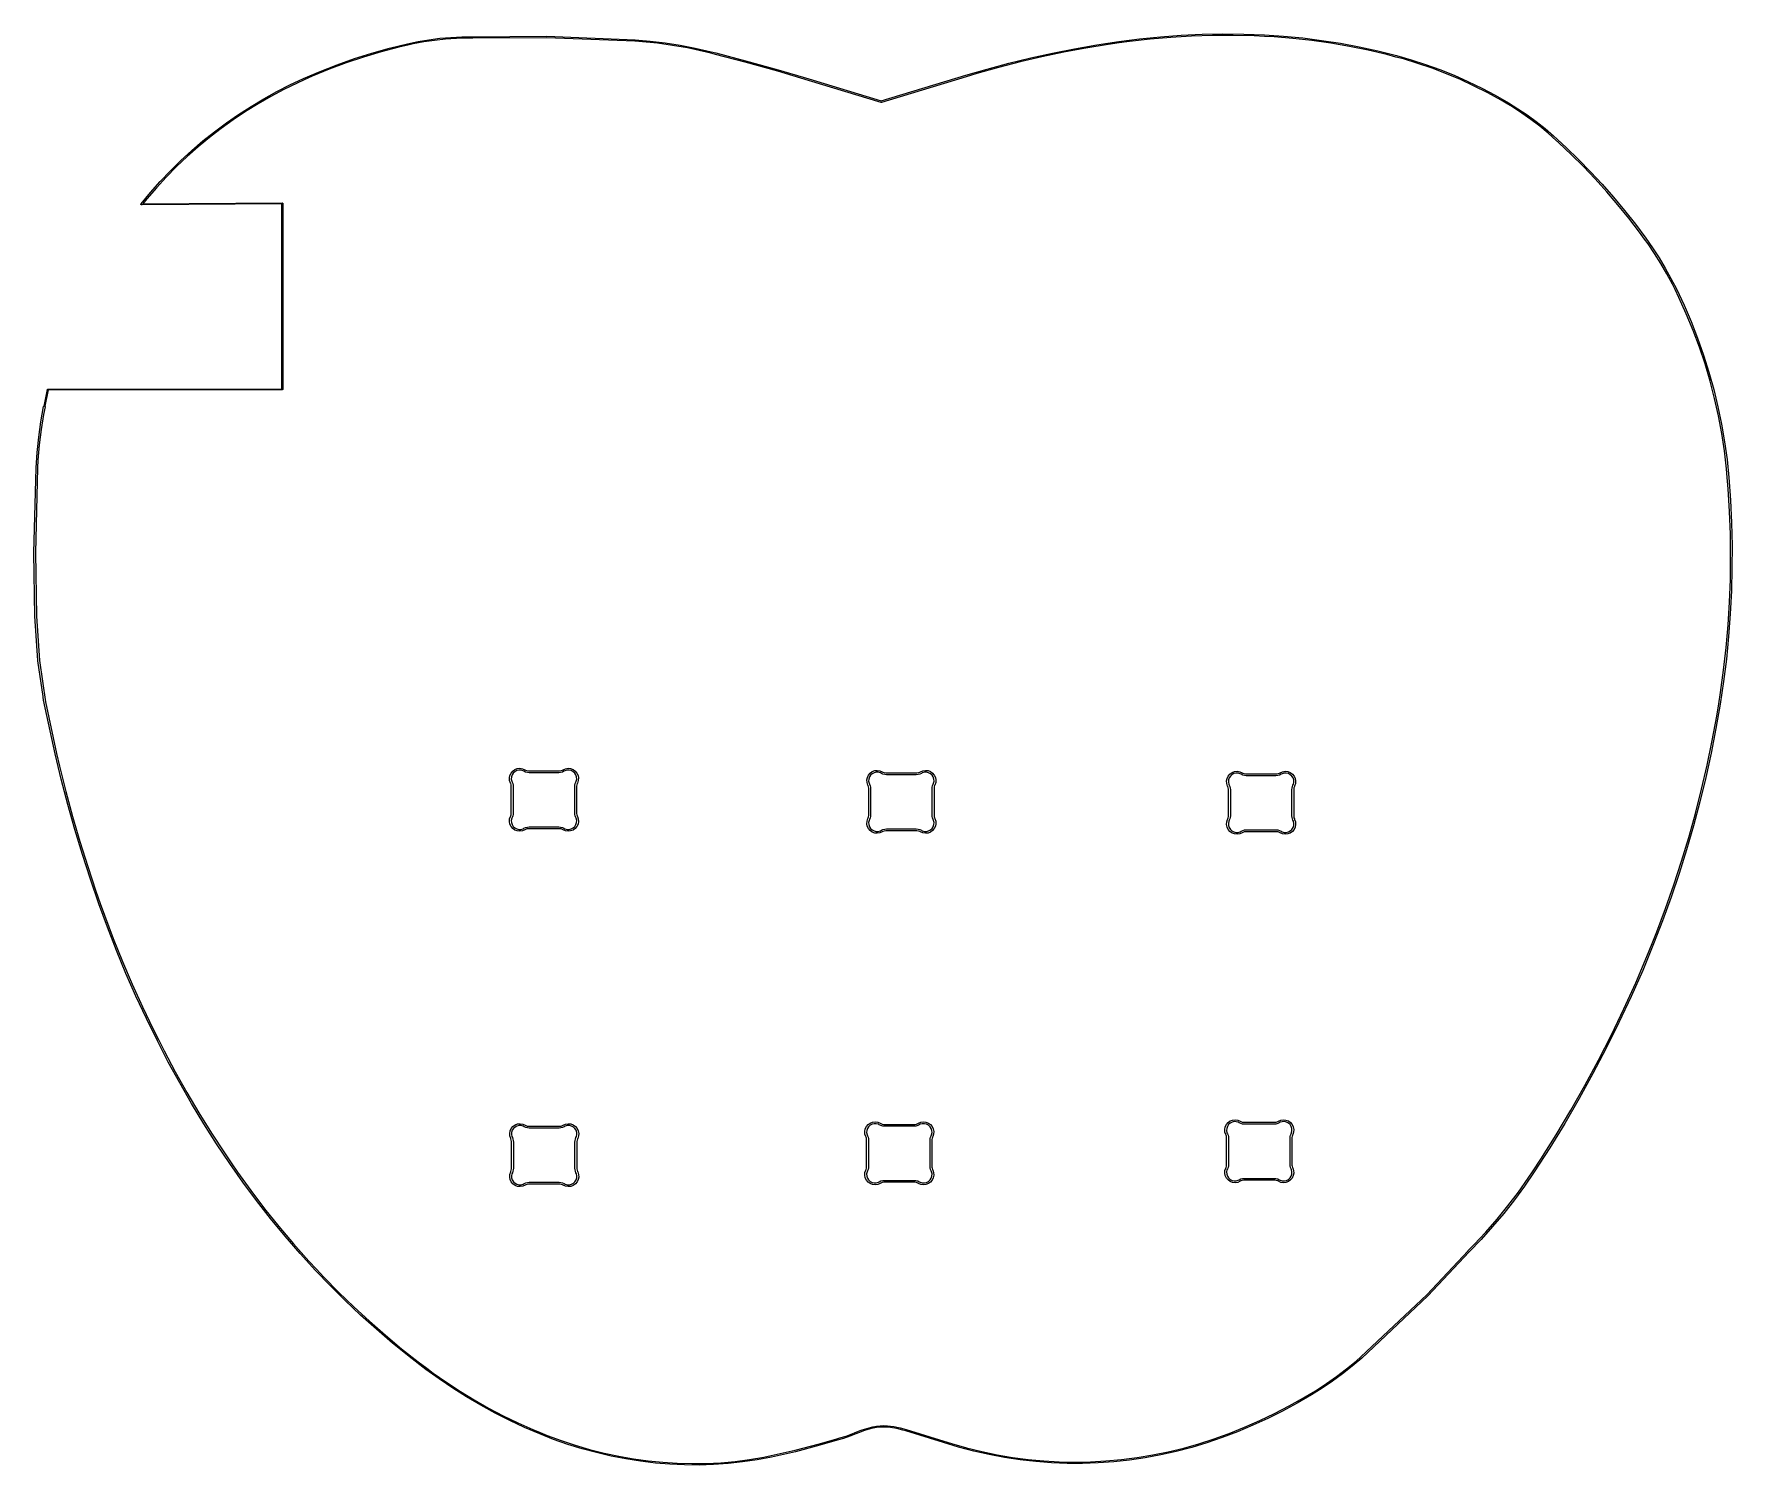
# Model space of a CAD drawing. Extents: x 4.34 to 7.92, y -4.82 to -1.8.
import ezdxf

# ---------------------------------------------------------------- set-up
doc = ezdxf.new("R2010")
doc.units = 0
doc.header["$MEASUREMENT"] = 0
doc.layers.add('BLACK', color=7, linetype='CONTINUOUS')

msp = doc.modelspace()

# ---------------------------------------------------------------- linework, layer by layer
at = {"layer": 'BLACK', "linetype": 'CONTINUOUS'}
for p, q in [((5.0911, -1.831), (5.1286, -1.8218)), ((5.1293, -1.8249), (5.1105, -1.8292)), ((5.1286, -1.8218), (5.1513, -1.8171)), ((5.1286, -1.8218), (5.1286, -1.8218)), ((5.1405, -1.8223), (5.1293, -1.8249)), ((5.1632, -1.8181), (5.1405, -1.8223)), ((5.1513, -1.8171), (5.1742, -1.8133)), ((5.186, -1.8147), (5.1632, -1.8181)), ((5.1742, -1.8133), (5.1972, -1.8104)), ((5.209, -1.8123), (5.186, -1.8147)), ((5.1972, -1.8104), (5.2203, -1.8084)), ((5.232, -1.8108), (5.209, -1.8123)), ((5.2203, -1.8084), (5.2435, -1.8074)), ((5.2551, -1.8102), (5.232, -1.8108)), ((5.2435, -1.8074), (5.2667, -1.8073)), ((5.2666, -1.8104), (5.2551, -1.8102)), ((5.2667, -1.8104), (5.2666, -1.8104)), ((5.2666, -1.8104), (5.2666, -1.8104)), ((5.2666, -1.8104), (5.2666, -1.8104)), ((5.2667, -1.8073), (5.4227, -1.806)), ((5.4227, -1.8091), (5.2667, -1.8104)), ((5.4227, -1.806), (5.4227, -1.806)), ((5.4227, -1.806), (5.4228, -1.806)), ((5.6085, -1.8166), (5.4227, -1.8091)), ((5.4228, -1.806), (5.6087, -1.8134)), ((5.6244, -1.8176), (5.6085, -1.8166)), ((5.6087, -1.8134), (5.6087, -1.8134)), ((5.6087, -1.8134), (5.6087, -1.8134)), ((5.6087, -1.8134), (5.6087, -1.8134)), ((5.6087, -1.8134), (5.6406, -1.8161)), ((5.6562, -1.8209), (5.6244, -1.8176)), ((5.6406, -1.8161), (5.6725, -1.8199)), ((5.6878, -1.8253), (5.6562, -1.8209)), ((5.6725, -1.8199), (5.7041, -1.8249)), ((5.7193, -1.8308), (5.6878, -1.8253)), ((5.7041, -1.8249), (5.7356, -1.8311)), ((6.5357, -1.8324), (6.5823, -1.8242)), ((6.6061, -1.8235), (6.5595, -1.8312)), ((6.5823, -1.8242), (6.629, -1.8171)), ((6.6295, -1.8202), (6.6061, -1.8235)), ((6.629, -1.8171), (6.6727, -1.8115)), ((6.629, -1.8171), (6.629, -1.8171)), ((6.629, -1.8171), (6.629, -1.8171)), ((6.6512, -1.8171), (6.6295, -1.8202)), ((6.6948, -1.8122), (6.6512, -1.8171)), ((6.6727, -1.8115), (6.7164, -1.8071)), ((6.7386, -1.8084), (6.6948, -1.8122)), ((6.7164, -1.8071), (6.7603, -1.804)), ((6.7824, -1.8058), (6.7386, -1.8084)), ((6.7603, -1.804), (6.8043, -1.802)), ((6.8263, -1.8044), (6.7824, -1.8058)), ((6.8043, -1.802), (6.8482, -1.8012)), ((6.8702, -1.8043), (6.8263, -1.8044)), ((6.8482, -1.8012), (6.8922, -1.8016)), ((6.9141, -1.8053), (6.8702, -1.8043)), ((6.8922, -1.8016), (6.9362, -1.8033)), ((6.936, -1.8064), (6.9141, -1.8053)), ((6.9561, -1.8074), (6.936, -1.8064)), ((6.936, -1.8064), (6.936, -1.8064)), ((6.9362, -1.8033), (6.9362, -1.8033)), ((6.9362, -1.8033), (6.9362, -1.8033)), ((6.9362, -1.8033), (6.9764, -1.8059)), ((6.9961, -1.8107), (6.9561, -1.8074)), ((6.9764, -1.8059), (7.0165, -1.8097)), ((7.0361, -1.8151), (6.9961, -1.8107)), ((7.0165, -1.8097), (7.0564, -1.8148)), ((7.0758, -1.8207), (7.0361, -1.8151)), ((7.0564, -1.8148), (7.0962, -1.821)), ((7.1154, -1.8275), (7.0758, -1.8207)), ((7.0962, -1.821), (7.1357, -1.8285)), ((4.9808, -1.8661), (5.0172, -1.8532)), ((5.0364, -1.8501), (4.9999, -1.8623)), ((5.0172, -1.8532), (5.0539, -1.8415)), ((5.0733, -1.839), (5.0364, -1.8501)), ((5.0539, -1.8415), (5.0911, -1.831)), ((5.1105, -1.8292), (5.0733, -1.839)), ((5.7349, -1.8342), (5.7193, -1.8308)), ((5.7684, -1.8421), (5.7349, -1.8342)), ((5.7349, -1.8342), (5.7349, -1.8342)), ((5.7356, -1.8311), (5.7356, -1.8311)), ((5.7356, -1.8311), (5.7356, -1.8311)), ((5.7356, -1.8311), (5.7356, -1.8311)), ((5.7356, -1.8311), (5.7692, -1.839)), ((5.7785, -1.8445), (5.7684, -1.8421)), ((5.7684, -1.8421), (5.7684, -1.8421)), ((5.7692, -1.839), (5.7692, -1.839)), ((5.7692, -1.839), (5.7792, -1.8414)), ((5.8409, -1.8609), (5.7785, -1.8445)), ((5.7792, -1.8414), (5.7792, -1.8414)), ((5.7792, -1.8414), (5.7793, -1.8414)), ((5.7793, -1.8414), (5.8418, -1.8579)), ((5.9095, -1.88), (5.8409, -1.8609)), ((5.8418, -1.8579), (5.8418, -1.8579)), ((5.8418, -1.8579), (5.8418, -1.8579)), ((5.8418, -1.8579), (5.9104, -1.877)), ((6.4208, -1.8602), (6.3751, -1.8719)), ((6.3972, -1.863), (6.4431, -1.8518)), ((6.4668, -1.8495), (6.4208, -1.8602)), ((6.4431, -1.8518), (6.4893, -1.8416)), ((6.5131, -1.8398), (6.4668, -1.8495)), ((6.4893, -1.8416), (6.5357, -1.8324)), ((6.5595, -1.8312), (6.5131, -1.8398)), ((7.1548, -1.8355), (7.1154, -1.8275)), ((7.1357, -1.8285), (7.1751, -1.8371)), ((7.1939, -1.8447), (7.1548, -1.8355)), ((7.1751, -1.8371), (7.2141, -1.8469)), ((7.2133, -1.8499), (7.1939, -1.8447)), ((7.2288, -1.854), (7.2133, -1.8499)), ((7.2133, -1.8499), (7.2133, -1.8499)), ((7.2141, -1.8469), (7.2141, -1.8469)), ((7.2141, -1.8469), (7.2141, -1.8469)), ((7.2141, -1.8469), (7.2451, -1.8557)), ((7.2595, -1.8634), (7.2288, -1.854)), ((7.2451, -1.8557), (7.2756, -1.8656)), ((4.8811, -1.9087), (4.9094, -1.8954)), ((4.9094, -1.8954), (4.9448, -1.8802)), ((4.9094, -1.8954), (4.9094, -1.8954)), ((4.9094, -1.8954), (4.9094, -1.8954)), ((4.9282, -1.8904), (4.9107, -1.8983)), ((4.9638, -1.8758), (4.9282, -1.8904)), ((4.9448, -1.8802), (4.9808, -1.8661)), ((4.9999, -1.8623), (4.9638, -1.8758)), ((5.9745, -1.8992), (5.9095, -1.88)), ((5.9104, -1.877), (5.9104, -1.877)), ((5.9104, -1.877), (5.9104, -1.877)), ((5.9104, -1.877), (5.9754, -1.8962)), ((5.9754, -1.8962), (5.9754, -1.8962)), ((5.9754, -1.8962), (5.9754, -1.8962)), ((5.9754, -1.8962), (6.128, -1.9424)), ((6.128, -1.9424), (6.3061, -1.8884)), ((6.307, -1.8915), (6.1284, -1.9456)), ((6.3061, -1.8884), (6.3515, -1.8752)), ((6.3061, -1.8884), (6.3061, -1.8884)), ((6.3296, -1.8846), (6.307, -1.8915)), ((6.307, -1.8915), (6.307, -1.8915)), ((6.3751, -1.8719), (6.3296, -1.8846)), ((6.3515, -1.8752), (6.3972, -1.863)), ((7.2898, -1.8737), (7.2595, -1.8634)), ((7.2756, -1.8656), (7.3059, -1.8765)), ((7.3197, -1.8852), (7.2898, -1.8737)), ((7.3059, -1.8765), (7.3357, -1.8885)), ((7.3492, -1.8976), (7.3197, -1.8852)), ((7.3357, -1.8885), (7.3651, -1.9015)), ((7.3783, -1.9111), (7.3492, -1.8976)), ((4.8409, -1.9331), (4.8139, -1.9486)), ((4.8258, -1.9381), (4.8532, -1.9229)), ((4.8684, -1.9184), (4.8409, -1.9331)), ((4.8532, -1.9229), (4.8811, -1.9087)), ((4.8964, -1.9047), (4.8684, -1.9184)), ((4.9107, -1.8983), (4.8964, -1.9047)), ((4.9107, -1.8983), (4.9107, -1.8983)), ((6.1275, -1.9456), (5.9745, -1.8992)), ((7.3651, -1.9015), (7.394, -1.9155)), ((7.4069, -1.9255), (7.3783, -1.9111)), ((7.394, -1.9155), (7.4225, -1.9305)), ((7.435, -1.941), (7.4069, -1.9255)), ((7.4225, -1.9305), (7.4504, -1.9465)), ((4.7874, -1.9651), (4.7614, -1.9824)), ((4.7727, -1.9711), (4.799, -1.9542)), ((4.8139, -1.9486), (4.7874, -1.9651)), ((4.799, -1.9542), (4.8258, -1.9381)), ((6.1278, -1.9456), (6.1275, -1.9456)), ((6.128, -1.9456), (6.1278, -1.9456)), ((6.1278, -1.9456), (6.1278, -1.9456)), ((6.1281, -1.9456), (6.128, -1.9456)), ((6.1282, -1.9456), (6.1281, -1.9456)), ((6.1284, -1.9456), (6.1282, -1.9456)), ((7.4488, -1.9492), (7.435, -1.941)), ((7.4589, -1.9552), (7.4488, -1.9492)), ((7.4488, -1.9492), (7.4488, -1.9492)), ((7.4488, -1.9492), (7.4488, -1.9492)), ((7.4504, -1.9465), (7.4504, -1.9465)), ((7.4504, -1.9465), (7.4704, -1.959)), ((7.4786, -1.968), (7.4589, -1.9552)), ((7.4704, -1.959), (7.49, -1.9722)), ((7.4978, -1.9816), (7.4786, -1.968)), ((4.7218, -2.0076), (4.7469, -1.9889)), ((4.7361, -2.0006), (4.7237, -2.0101)), ((4.7614, -1.9824), (4.7361, -2.0006)), ((4.7469, -1.9889), (4.7727, -1.9711)), ((7.49, -1.9722), (7.509, -1.9862)), ((7.5164, -1.9958), (7.4978, -1.9816)), ((7.509, -1.9862), (7.5275, -2.0009)), ((7.5345, -2.0108), (7.5164, -1.9958)), ((7.5275, -2.0009), (7.5454, -2.0163)), ((4.6876, -2.0392), (4.6644, -2.0597)), ((4.6739, -2.0471), (4.6975, -2.0269)), ((4.7115, -2.0195), (4.6876, -2.0392)), ((4.6975, -2.0269), (4.7218, -2.0076)), ((4.7237, -2.0101), (4.7115, -2.0195)), ((4.7218, -2.0076), (4.7218, -2.0076)), ((4.7218, -2.0076), (4.7218, -2.0076)), ((4.7237, -2.0101), (4.7237, -2.0101)), ((7.5433, -2.0187), (7.5345, -2.0108)), ((7.5567, -2.0307), (7.5433, -2.0187)), ((7.5433, -2.0187), (7.5433, -2.0187)), ((7.5433, -2.0187), (7.5433, -2.0187)), ((7.5454, -2.0163), (7.5454, -2.0163)), ((7.5454, -2.0163), (7.572, -2.0408)), ((7.5829, -2.0555), (7.5567, -2.0307)), ((7.572, -2.0408), (7.5979, -2.066)), ((4.6288, -2.0898), (4.651, -2.0681)), ((4.6644, -2.0597), (4.6419, -2.081)), ((4.651, -2.0681), (4.6739, -2.0471)), ((7.6084, -2.0809), (7.5829, -2.0555)), ((7.5979, -2.066), (7.6231, -2.0918)), ((4.5868, -2.1356), (4.6074, -2.1123)), ((4.6202, -2.1031), (4.5993, -2.1259)), ((4.6074, -2.1123), (4.6288, -2.0898)), ((4.6419, -2.081), (4.6202, -2.1031)), ((7.6333, -2.107), (7.6084, -2.0809)), ((7.6231, -2.0918), (7.6477, -2.1183)), ((7.6453, -2.1204), (7.6333, -2.107)), ((4.567, -2.1595), (4.5868, -2.1356)), ((4.5993, -2.1259), (4.5791, -2.1493)), ((7.6576, -2.134), (7.6453, -2.1204)), ((7.6453, -2.1204), (7.6453, -2.1204)), ((7.6477, -2.1183), (7.6477, -2.1183)), ((7.6477, -2.1183), (7.6719, -2.1458)), ((7.6813, -2.1618), (7.6576, -2.134)), ((7.6719, -2.1458), (7.6953, -2.174)), ((4.5666, -2.1604), (4.567, -2.1595)), ((4.5669, -2.1613), (4.5666, -2.1604)), ((4.5677, -2.1619), (4.5669, -2.1613)), ((4.567, -2.1595), (4.567, -2.1595)), ((4.5686, -2.162), (4.5677, -2.1619)), ((4.5695, -2.1614), (4.5686, -2.162)), ((4.8638, -2.1598), (4.5695, -2.1614)), ((4.5695, -2.1614), (4.5695, -2.1614)), ((4.5695, -2.1614), (4.5695, -2.1614)), ((4.5791, -2.1493), (4.571, -2.1594)), ((4.571, -2.1594), (4.8648, -2.1578)), ((4.8638, -2.5499), (4.8638, -2.1598)), ((4.8648, -2.1578), (4.8651, -2.1579)), ((4.8651, -2.1579), (4.8651, -2.1579)), ((4.8651, -2.1579), (4.8651, -2.1579)), ((4.8651, -2.1579), (4.8654, -2.1582)), ((4.8654, -2.1582), (4.8657, -2.1584)), ((4.8657, -2.1584), (4.8657, -2.1584)), ((4.8657, -2.1584), (4.8657, -2.1585)), ((4.8657, -2.1585), (4.8657, -2.1588)), ((4.8657, -2.1588), (4.8657, -2.5509)), ((7.7044, -2.1902), (7.6813, -2.1618)), ((7.6953, -2.174), (7.718, -2.2028)), ((7.7266, -2.2192), (7.7044, -2.1902)), ((7.718, -2.2028), (7.7399, -2.2321)), ((7.7374, -2.234), (7.7266, -2.2192)), ((7.7447, -2.2441), (7.7374, -2.234)), ((7.7374, -2.234), (7.7374, -2.234)), ((7.7399, -2.2321), (7.7399, -2.2321)), ((7.7399, -2.2321), (7.7543, -2.2526)), ((7.7587, -2.2647), (7.7447, -2.2441)), ((7.7543, -2.2526), (7.7679, -2.2736)), ((7.7719, -2.2858), (7.7587, -2.2647)), ((7.7679, -2.2736), (7.7809, -2.295)), ((7.7844, -2.3073), (7.7719, -2.2858)), ((7.7809, -2.295), (7.7931, -2.3168)), ((7.7962, -2.3293), (7.7844, -2.3073)), ((7.7931, -2.3168), (7.8045, -2.3391)), ((7.8017, -2.3405), (7.7962, -2.3293)), ((7.81, -2.3574), (7.8017, -2.3405)), ((7.8017, -2.3405), (7.8017, -2.3405)), ((7.8045, -2.3391), (7.8045, -2.3391)), ((7.8045, -2.3391), (7.8045, -2.3391)), ((7.8045, -2.3391), (7.8207, -2.3732)), ((7.8255, -2.3917), (7.81, -2.3574)), ((7.8207, -2.3732), (7.8356, -2.4079)), ((7.8399, -2.4265), (7.8255, -2.3917)), ((7.8356, -2.4079), (7.8494, -2.443)), ((7.853, -2.4618), (7.8399, -2.4265)), ((7.8494, -2.443), (7.8619, -2.4786)), ((7.8649, -2.4975), (7.853, -2.4618)), ((7.8619, -2.4786), (7.8733, -2.5146)), ((7.8756, -2.5336), (7.8649, -2.4975)), ((7.8733, -2.5146), (7.8834, -2.551)), ((7.8851, -2.57), (7.8756, -2.5336)), ((4.3625, -2.5863), (4.3697, -2.5511)), ((4.3715, -2.5523), (4.3645, -2.5867)), ((4.3697, -2.5511), (4.3698, -2.551)), ((4.3698, -2.5509), (4.3699, -2.5507)), ((4.3698, -2.551), (4.3698, -2.5509)), ((4.3698, -2.5509), (4.3698, -2.5509)), ((4.3699, -2.5507), (4.3701, -2.5506)), ((4.3701, -2.5506), (4.3703, -2.5504)), ((4.3703, -2.5504), (4.3704, -2.5503)), ((4.3704, -2.5503), (4.3705, -2.5503)), ((4.3705, -2.5503), (4.3705, -2.5503)), ((4.3705, -2.5503), (4.3707, -2.5503)), ((4.3707, -2.5503), (4.8638, -2.5499)), ((4.8648, -2.5519), (4.3715, -2.5523)), ((4.8651, -2.5518), (4.8648, -2.5519)), ((4.8654, -2.5515), (4.8651, -2.5518)), ((4.8651, -2.5518), (4.8651, -2.5518)), ((4.8651, -2.5518), (4.8651, -2.5518)), ((4.8651, -2.5518), (4.8651, -2.5518)), ((4.8657, -2.5513), (4.8654, -2.5515)), ((4.8657, -2.5509), (4.8657, -2.5513)), ((4.8657, -2.5513), (4.8657, -2.5513)), ((4.8657, -2.5513), (4.8657, -2.5513)), ((4.8657, -2.5513), (4.8657, -2.5513)), ((7.8834, -2.551), (7.8922, -2.5877)), ((7.8933, -2.6068), (7.8851, -2.57)), ((4.356, -2.6194), (4.3617, -2.5873)), ((4.3617, -2.6038), (4.3565, -2.6359)), ((4.3617, -2.5873), (4.3622, -2.5864)), ((4.3617, -2.5873), (4.3617, -2.5873)), ((4.3648, -2.5879), (4.3617, -2.6038)), ((4.3622, -2.5864), (4.3625, -2.5863)), ((4.3645, -2.5867), (4.3647, -2.5869)), ((4.3647, -2.5869), (4.3648, -2.5879)), ((4.3648, -2.5879), (4.3648, -2.5879)), ((7.8922, -2.5877), (7.8999, -2.6247)), ((7.9002, -2.6438), (7.8933, -2.6068)), ((4.3514, -2.6516), (4.356, -2.6194)), ((4.3565, -2.6359), (4.3525, -2.6681)), ((7.8999, -2.6247), (7.9062, -2.6619)), ((7.9059, -2.681), (7.9002, -2.6438)), ((4.3457, -2.7165), (4.348, -2.684)), ((4.348, -2.684), (4.3514, -2.6516)), ((4.3525, -2.6681), (4.3497, -2.7005)), ((7.9104, -2.7184), (7.9059, -2.681)), ((7.9062, -2.6619), (7.9113, -2.6993)), ((4.3412, -2.8957), (4.3457, -2.7166)), ((4.3488, -2.7167), (4.3444, -2.8958)), ((4.3457, -2.7166), (4.3457, -2.7165)), ((4.3457, -2.7165), (4.3457, -2.7165)), ((4.3457, -2.7165), (4.3457, -2.7165)), ((4.3497, -2.7005), (4.3488, -2.7167)), ((7.9119, -2.7371), (7.9104, -2.7184)), ((7.9113, -2.6993), (7.9151, -2.7369)), ((7.914, -2.761), (7.9119, -2.7371)), ((7.9119, -2.7371), (7.9119, -2.7371)), ((7.9151, -2.7369), (7.9151, -2.7369)), ((7.9151, -2.7369), (7.9185, -2.7847)), ((7.9168, -2.8088), (7.914, -2.761)), ((7.9185, -2.7847), (7.9208, -2.8326)), ((7.9185, -2.8566), (7.9168, -2.8088)), ((7.919, -2.9045), (7.9185, -2.8566)), ((7.9208, -2.8326), (7.9219, -2.8805)), ((4.3412, -2.8958), (4.3412, -2.8957)), ((4.3434, -3.0296), (4.3412, -2.8958)), ((4.3412, -2.8958), (4.3412, -2.8958)), ((4.3444, -2.8958), (4.3466, -3.0295)), ((7.9219, -2.8805), (7.9218, -2.9285)), ((7.9184, -2.9524), (7.919, -2.9045)), ((7.9218, -2.9285), (7.9206, -2.9764)), ((7.9165, -3.0002), (7.9184, -2.9524)), ((7.9136, -3.048), (7.9165, -3.0002)), ((7.9206, -2.9764), (7.9182, -3.0243)), ((4.3497, -3.1233), (4.3434, -3.0296)), ((4.3434, -3.0296), (4.3434, -3.0296)), ((4.3434, -3.0296), (4.3434, -3.0296)), ((4.3466, -3.0295), (4.3529, -3.1231)), ((7.9182, -3.0243), (7.9146, -3.0721)), ((7.9094, -3.0957), (7.9136, -3.048)), ((7.9146, -3.0721), (7.9099, -3.1199)), ((7.9041, -3.1433), (7.9094, -3.0957)), ((4.3497, -3.1234), (4.3497, -3.1233)), ((4.3497, -3.1235), (4.3497, -3.1234)), ((4.3609, -3.1991), (4.3497, -3.1235)), ((4.3529, -3.1231), (4.3657, -3.21)), ((7.8977, -3.1908), (7.9041, -3.1433)), ((7.9099, -3.1199), (7.904, -3.1675)), ((7.904, -3.1675), (7.897, -3.2149)), ((4.3604, -3.1998), (4.3609, -3.1991)), ((4.3604, -3.2004), (4.3604, -3.1998)), ((4.3617, -3.2067), (4.3604, -3.2004)), ((4.3857, -3.3201), (4.3617, -3.2067)), ((4.3657, -3.21), (4.3888, -3.3194)), ((7.897, -3.2149), (7.888, -3.2668)), ((7.8897, -3.2403), (7.8939, -3.2144)), ((7.8939, -3.2144), (7.8977, -3.1908)), ((7.8939, -3.2144), (7.8939, -3.2144)), ((7.897, -3.2149), (7.897, -3.2149)), ((7.8802, -3.292), (7.8897, -3.2403)), ((7.8695, -3.3435), (7.8802, -3.292)), ((7.888, -3.2668), (7.8779, -3.3184)), ((4.3987, -3.3736), (4.3857, -3.3201)), ((4.3857, -3.3201), (4.3857, -3.3201)), ((4.3857, -3.3201), (4.3857, -3.3201)), ((4.3857, -3.3201), (4.3857, -3.3201)), ((4.3888, -3.3194), (4.3888, -3.3194)), ((4.3888, -3.3194), (4.395, -3.3462)), ((7.8779, -3.3184), (7.8667, -3.3698)), ((4.395, -3.3462), (4.4084, -3.3994)), ((5.344, -3.3708), (5.345, -3.3654)), ((5.345, -3.3654), (5.3474, -3.3604)), ((5.3474, -3.3604), (5.3509, -3.3562)), ((5.3495, -3.3644), (5.348, -3.3688)), ((5.3519, -3.3606), (5.3495, -3.3644)), ((5.3509, -3.3562), (5.3554, -3.353)), ((5.3552, -3.3576), (5.3519, -3.3606)), ((5.3592, -3.3554), (5.3552, -3.3576)), ((5.3554, -3.353), (5.3605, -3.3511)), ((5.3637, -3.3544), (5.3592, -3.3554)), ((5.3605, -3.3511), (5.366, -3.3505)), ((5.3682, -3.3544), (5.3637, -3.3544)), ((5.366, -3.3505), (5.3715, -3.3513)), ((5.3726, -3.3557), (5.3682, -3.3544)), ((5.3715, -3.3513), (5.3765, -3.3534)), ((5.3745, -3.3568), (5.3726, -3.3557)), ((5.378, -3.3584), (5.3745, -3.3568)), ((5.3745, -3.3568), (5.3745, -3.3568)), ((5.3745, -3.3568), (5.3745, -3.3568)), ((5.3745, -3.3568), (5.3745, -3.3568)), ((5.3745, -3.3568), (5.3745, -3.3568)), ((5.3745, -3.3568), (5.3745, -3.3568)), ((5.3765, -3.3534), (5.3765, -3.3534)), ((5.3765, -3.3534), (5.3765, -3.3534)), ((5.3765, -3.3534), (5.3779, -3.3542)), ((5.3779, -3.3542), (5.3808, -3.3553)), ((5.3817, -3.3594), (5.378, -3.3584)), ((5.3808, -3.3553), (5.3839, -3.3558)), ((5.3855, -3.3598), (5.3817, -3.3594)), ((5.3839, -3.3558), (5.3855, -3.3558)), ((5.3855, -3.3558), (5.3855, -3.3558)), ((5.3855, -3.3558), (5.3855, -3.3558)), ((5.3855, -3.3558), (5.448, -3.3558)), ((5.448, -3.3598), (5.3855, -3.3598)), ((5.3855, -3.3598), (5.3855, -3.3598)), ((5.3855, -3.3598), (5.3855, -3.3598)), ((5.448, -3.3558), (5.448, -3.3558)), ((5.448, -3.3558), (5.4496, -3.3558)), ((5.4518, -3.3594), (5.448, -3.3598)), ((5.448, -3.3598), (5.448, -3.3598)), ((5.448, -3.3598), (5.448, -3.3598)), ((5.448, -3.3598), (5.448, -3.3598)), ((5.4496, -3.3558), (5.4527, -3.3553)), ((5.4555, -3.3584), (5.4518, -3.3594)), ((5.4527, -3.3553), (5.4556, -3.3542)), ((5.4589, -3.3568), (5.4555, -3.3584)), ((5.4556, -3.3542), (5.4569, -3.3534)), ((5.4569, -3.3534), (5.462, -3.3513)), ((5.4569, -3.3534), (5.4569, -3.3534)), ((5.4569, -3.3534), (5.4569, -3.3534)), ((5.4609, -3.3557), (5.4589, -3.3568)), ((5.4589, -3.3568), (5.4589, -3.3568)), ((5.4653, -3.3544), (5.4609, -3.3557)), ((5.462, -3.3513), (5.4675, -3.3505)), ((5.4698, -3.3544), (5.4653, -3.3544)), ((5.4675, -3.3505), (5.4729, -3.3511)), ((5.4742, -3.3554), (5.4698, -3.3544)), ((5.4729, -3.3511), (5.4781, -3.353)), ((5.4782, -3.3576), (5.4742, -3.3554)), ((5.4781, -3.353), (5.4826, -3.3562)), ((5.4816, -3.3606), (5.4782, -3.3576)), ((5.484, -3.3644), (5.4816, -3.3606)), ((5.4826, -3.3562), (5.4861, -3.3604)), ((5.4854, -3.3688), (5.484, -3.3644)), ((5.4861, -3.3604), (5.4885, -3.3654)), ((5.4885, -3.3654), (5.4895, -3.3708)), ((6.0986, -3.3697), (6.1009, -3.3647)), ((6.1009, -3.3647), (6.1044, -3.3605)), ((6.1055, -3.365), (6.103, -3.3688)), ((6.1044, -3.3605), (6.1089, -3.3573)), ((6.1088, -3.3619), (6.1055, -3.365)), ((6.1128, -3.3597), (6.1088, -3.3619)), ((6.1089, -3.3573), (6.1141, -3.3554)), ((6.1172, -3.3587), (6.1128, -3.3597)), ((6.1141, -3.3554), (6.1195, -3.3548)), ((6.1217, -3.3588), (6.1172, -3.3587)), ((6.1195, -3.3548), (6.125, -3.3556)), ((6.1261, -3.36), (6.1217, -3.3588)), ((6.125, -3.3556), (6.1301, -3.3577)), ((6.1281, -3.3611), (6.1261, -3.36)), ((6.1315, -3.3628), (6.1281, -3.3611)), ((6.1281, -3.3611), (6.1281, -3.3611)), ((6.1281, -3.3611), (6.1281, -3.3611)), ((6.1281, -3.3611), (6.1281, -3.3611)), ((6.1281, -3.3611), (6.1281, -3.3611)), ((6.1281, -3.3611), (6.1281, -3.3611)), ((6.1301, -3.3577), (6.1301, -3.3577)), ((6.1301, -3.3577), (6.1301, -3.3577)), ((6.1301, -3.3577), (6.1314, -3.3585)), ((6.1314, -3.3585), (6.1343, -3.3596)), ((6.1352, -3.3638), (6.1315, -3.3628)), ((6.1343, -3.3596), (6.1374, -3.3602)), ((6.139, -3.3641), (6.1352, -3.3638)), ((6.1374, -3.3602), (6.139, -3.3602)), ((6.139, -3.3602), (6.139, -3.3602)), ((6.139, -3.3602), (6.139, -3.3602)), ((6.139, -3.3602), (6.2016, -3.3602)), ((6.2016, -3.3641), (6.139, -3.3641)), ((6.139, -3.3641), (6.139, -3.3641)), ((6.139, -3.3641), (6.139, -3.3641)), ((6.2016, -3.3602), (6.2016, -3.3602)), ((6.2016, -3.3602), (6.2031, -3.3602)), ((6.2054, -3.3638), (6.2016, -3.3641)), ((6.2016, -3.3641), (6.2016, -3.3641)), ((6.2016, -3.3641), (6.2016, -3.3641)), ((6.2016, -3.3641), (6.2016, -3.3641)), ((6.2031, -3.3602), (6.2062, -3.3596)), ((6.209, -3.3628), (6.2054, -3.3638)), ((6.2062, -3.3596), (6.2091, -3.3585)), ((6.2125, -3.3611), (6.209, -3.3628)), ((6.2091, -3.3585), (6.2105, -3.3577)), ((6.2105, -3.3577), (6.2156, -3.3556)), ((6.2105, -3.3577), (6.2105, -3.3577)), ((6.2105, -3.3577), (6.2105, -3.3577)), ((6.2144, -3.36), (6.2125, -3.3611)), ((6.2125, -3.3611), (6.2125, -3.3611)), ((6.2188, -3.3588), (6.2144, -3.36)), ((6.2156, -3.3556), (6.221, -3.3548)), ((6.2233, -3.3587), (6.2188, -3.3588)), ((6.221, -3.3548), (6.2265, -3.3554)), ((6.2278, -3.3597), (6.2233, -3.3587)), ((6.2265, -3.3554), (6.2316, -3.3573)), ((6.2318, -3.3619), (6.2278, -3.3597)), ((6.2316, -3.3573), (6.2361, -3.3605)), ((6.2351, -3.365), (6.2318, -3.3619)), ((6.2375, -3.3688), (6.2351, -3.365)), ((6.2361, -3.3605), (6.2396, -3.3647)), ((6.2396, -3.3647), (6.242, -3.3697)), ((6.8596, -3.3667), (6.8631, -3.3625)), ((6.8631, -3.3625), (6.8676, -3.3593)), ((6.8674, -3.3639), (6.8641, -3.3669)), ((6.8715, -3.3617), (6.8674, -3.3639)), ((6.8676, -3.3593), (6.8727, -3.3574)), ((6.8759, -3.3607), (6.8715, -3.3617)), ((6.8727, -3.3574), (6.8782, -3.3568)), ((6.8804, -3.3607), (6.8759, -3.3607)), ((6.8782, -3.3568), (6.8837, -3.3576)), ((6.8848, -3.362), (6.8804, -3.3607)), ((6.8837, -3.3576), (6.8887, -3.3597)), ((6.8867, -3.3631), (6.8848, -3.362)), ((6.8902, -3.3647), (6.8867, -3.3631)), ((6.8867, -3.3631), (6.8867, -3.3631)), ((6.8867, -3.3631), (6.8867, -3.3631)), ((6.8867, -3.3631), (6.8867, -3.3631)), ((6.8867, -3.3631), (6.8867, -3.3631)), ((6.8867, -3.3631), (6.8867, -3.3631)), ((6.8887, -3.3597), (6.8887, -3.3597)), ((6.8887, -3.3597), (6.8887, -3.3597)), ((6.8887, -3.3597), (6.8901, -3.3605)), ((6.8901, -3.3605), (6.893, -3.3616)), ((6.8939, -3.3657), (6.8902, -3.3647)), ((6.893, -3.3616), (6.8961, -3.3621)), ((6.8977, -3.3661), (6.8939, -3.3657)), ((6.8961, -3.3621), (6.8977, -3.3621)), ((6.8977, -3.3621), (6.8977, -3.3621)), ((6.8977, -3.3621), (6.8977, -3.3621)), ((6.8977, -3.3621), (6.9602, -3.3621)), ((6.9602, -3.3621), (6.9602, -3.3621)), ((6.9602, -3.3621), (6.9618, -3.3621)), ((6.964, -3.3657), (6.9602, -3.3661)), ((6.9618, -3.3621), (6.9649, -3.3616)), ((6.9677, -3.3647), (6.964, -3.3657)), ((6.9649, -3.3616), (6.9678, -3.3605)), ((6.9711, -3.3631), (6.9677, -3.3647)), ((6.9678, -3.3605), (6.9692, -3.3597)), ((6.9692, -3.3597), (6.9742, -3.3576)), ((6.9692, -3.3597), (6.9692, -3.3597)), ((6.9692, -3.3597), (6.9692, -3.3597)), ((6.9731, -3.362), (6.9711, -3.3631)), ((6.9711, -3.3631), (6.9711, -3.3631)), ((6.9775, -3.3607), (6.9731, -3.362)), ((6.9742, -3.3576), (6.9797, -3.3568)), ((6.982, -3.3607), (6.9775, -3.3607)), ((6.9797, -3.3568), (6.9851, -3.3574)), ((6.9864, -3.3617), (6.982, -3.3607)), ((6.9851, -3.3574), (6.9903, -3.3593)), ((6.9904, -3.3639), (6.9864, -3.3617)), ((6.9903, -3.3593), (6.9948, -3.3625)), ((6.9938, -3.3669), (6.9904, -3.3639)), ((6.9948, -3.3625), (6.9983, -3.3667)), ((7.8578, -3.3947), (7.8695, -3.3435)), ((4.4126, -3.4267), (4.3987, -3.3736)), ((4.4084, -3.3994), (4.4228, -3.4524)), ((5.3443, -3.3763), (5.344, -3.3708)), ((5.3461, -3.3815), (5.3443, -3.3763)), ((5.3467, -3.3827), (5.3461, -3.3815)), ((5.3461, -3.3815), (5.3461, -3.3815)), ((5.3474, -3.3852), (5.3467, -3.3827)), ((5.3478, -3.3879), (5.3474, -3.3852)), ((5.348, -3.3688), (5.3478, -3.3733)), ((5.3478, -3.3733), (5.3486, -3.3777)), ((5.3478, -3.3892), (5.3478, -3.3879)), ((5.3478, -3.4445), (5.3478, -3.3892)), ((5.3478, -3.3892), (5.3478, -3.3892)), ((5.3486, -3.3777), (5.3496, -3.3798)), ((5.3496, -3.3798), (5.3496, -3.3798)), ((5.3496, -3.3798), (5.3496, -3.3798)), ((5.3496, -3.3798), (5.3496, -3.3798)), ((5.3496, -3.3798), (5.3508, -3.3828)), ((5.3508, -3.3828), (5.3515, -3.386)), ((5.3515, -3.386), (5.3518, -3.3892)), ((5.3518, -3.3892), (5.3518, -3.3892)), ((5.3518, -3.3892), (5.3518, -3.4445)), ((5.4817, -3.3892), (5.4819, -3.386)), ((5.4817, -3.4445), (5.4817, -3.3892)), ((5.4817, -3.3892), (5.4817, -3.3892)), ((5.4819, -3.386), (5.4827, -3.3828)), ((5.4827, -3.3828), (5.4838, -3.3798)), ((5.4838, -3.3798), (5.4848, -3.3777)), ((5.4838, -3.3798), (5.4838, -3.3798)), ((5.4838, -3.3798), (5.4838, -3.3798)), ((5.4838, -3.3798), (5.4838, -3.3798)), ((5.4848, -3.3777), (5.4857, -3.3733)), ((5.4857, -3.3733), (5.4854, -3.3688)), ((5.486, -3.3852), (5.4856, -3.3879)), ((5.4856, -3.3879), (5.4856, -3.3892)), ((5.4856, -3.3892), (5.4856, -3.3892)), ((5.4856, -3.3892), (5.4856, -3.4445)), ((5.4868, -3.3827), (5.486, -3.3852)), ((5.4874, -3.3815), (5.4868, -3.3827)), ((5.4891, -3.3763), (5.4874, -3.3815)), ((5.4874, -3.3815), (5.4874, -3.3815)), ((5.4874, -3.3815), (5.4874, -3.3815)), ((5.4895, -3.3708), (5.4891, -3.3763)), ((6.0975, -3.3751), (6.0986, -3.3697)), ((6.0979, -3.3806), (6.0975, -3.3751)), ((6.0996, -3.3858), (6.0979, -3.3806)), ((6.1002, -3.387), (6.0996, -3.3858)), ((6.0996, -3.3858), (6.0996, -3.3858)), ((6.101, -3.3896), (6.1002, -3.387)), ((6.1014, -3.3922), (6.101, -3.3896)), ((6.1016, -3.3731), (6.1013, -3.3776)), ((6.1013, -3.3776), (6.1022, -3.3821)), ((6.1014, -3.3935), (6.1014, -3.3922)), ((6.1014, -3.4489), (6.1014, -3.3935)), ((6.1014, -3.3935), (6.1014, -3.3935)), ((6.103, -3.3688), (6.1016, -3.3731)), ((6.1022, -3.3821), (6.1032, -3.3841)), ((6.1032, -3.3841), (6.1032, -3.3841)), ((6.1032, -3.3841), (6.1032, -3.3841)), ((6.1032, -3.3841), (6.1032, -3.3841)), ((6.1032, -3.3841), (6.1044, -3.3871)), ((6.1044, -3.3871), (6.1051, -3.3903)), ((6.1051, -3.3903), (6.1053, -3.3935)), ((6.1053, -3.3935), (6.1053, -3.3935)), ((6.1053, -3.3935), (6.1053, -3.4489)), ((6.2352, -3.3935), (6.2355, -3.3903)), ((6.2352, -3.4489), (6.2352, -3.3935)), ((6.2352, -3.3935), (6.2352, -3.3935)), ((6.2355, -3.3903), (6.2362, -3.3871)), ((6.2362, -3.3871), (6.2374, -3.3841)), ((6.2374, -3.3841), (6.2384, -3.3821)), ((6.2374, -3.3841), (6.2374, -3.3841)), ((6.2374, -3.3841), (6.2374, -3.3841)), ((6.2374, -3.3841), (6.2374, -3.3841)), ((6.239, -3.3731), (6.2375, -3.3688)), ((6.2384, -3.3821), (6.2392, -3.3776)), ((6.2392, -3.3776), (6.239, -3.3731)), ((6.2396, -3.3896), (6.2392, -3.3922)), ((6.2392, -3.3922), (6.2392, -3.3935)), ((6.2392, -3.3935), (6.2392, -3.3935)), ((6.2392, -3.3935), (6.2392, -3.4489)), ((6.2404, -3.387), (6.2396, -3.3896)), ((6.2409, -3.3858), (6.2404, -3.387)), ((6.2427, -3.3806), (6.2409, -3.3858)), ((6.2409, -3.3858), (6.2409, -3.3858)), ((6.2409, -3.3858), (6.2409, -3.3858)), ((6.242, -3.3697), (6.243, -3.3751)), ((6.243, -3.3751), (6.2427, -3.3806)), ((6.8562, -3.3771), (6.8572, -3.3717)), ((6.8565, -3.3826), (6.8562, -3.3771)), ((6.8583, -3.3878), (6.8565, -3.3826)), ((6.8572, -3.3717), (6.8596, -3.3667)), ((6.8589, -3.389), (6.8583, -3.3878)), ((6.8583, -3.3878), (6.8583, -3.3878)), ((6.8596, -3.3915), (6.8589, -3.389)), ((6.86, -3.3942), (6.8596, -3.3915)), ((6.8603, -3.3751), (6.86, -3.3796)), ((6.86, -3.3796), (6.8609, -3.384)), ((6.86, -3.3955), (6.86, -3.3942)), ((6.86, -3.4508), (6.86, -3.3955)), ((6.86, -3.3955), (6.86, -3.3955)), ((6.8617, -3.3707), (6.8603, -3.3751)), ((6.8609, -3.384), (6.8618, -3.3861)), ((6.8641, -3.3669), (6.8617, -3.3707)), ((6.8618, -3.3861), (6.8618, -3.3861)), ((6.8618, -3.3861), (6.8618, -3.3861)), ((6.8618, -3.3861), (6.8618, -3.3861)), ((6.8618, -3.3861), (6.863, -3.3891)), ((6.863, -3.3891), (6.8637, -3.3923)), ((6.8637, -3.3923), (6.864, -3.3955)), ((6.864, -3.3955), (6.864, -3.3955)), ((6.864, -3.3955), (6.864, -3.4508)), ((6.9602, -3.3661), (6.8977, -3.3661)), ((6.8977, -3.3661), (6.8977, -3.3661)), ((6.8977, -3.3661), (6.8977, -3.3661)), ((6.9602, -3.3661), (6.9602, -3.3661)), ((6.9602, -3.3661), (6.9602, -3.3661)), ((6.9602, -3.3661), (6.9602, -3.3661)), ((6.9962, -3.3707), (6.9938, -3.3669)), ((6.9939, -3.3955), (6.9941, -3.3923)), ((6.9939, -3.4508), (6.9939, -3.3955)), ((6.9939, -3.3955), (6.9939, -3.3955)), ((6.9941, -3.3923), (6.9949, -3.3891)), ((6.9949, -3.3891), (6.996, -3.3861)), ((6.996, -3.3861), (6.997, -3.384)), ((6.996, -3.3861), (6.996, -3.3861)), ((6.996, -3.3861), (6.996, -3.3861)), ((6.996, -3.3861), (6.996, -3.3861)), ((6.9976, -3.3751), (6.9962, -3.3707)), ((6.997, -3.384), (6.9979, -3.3796)), ((6.9979, -3.3796), (6.9976, -3.3751)), ((6.9982, -3.3915), (6.9978, -3.3942)), ((6.9978, -3.3942), (6.9978, -3.3955)), ((6.9978, -3.3955), (6.9978, -3.3955)), ((6.9978, -3.3955), (6.9978, -3.4508)), ((6.999, -3.389), (6.9982, -3.3915)), ((6.9983, -3.3667), (7.0007, -3.3717)), ((6.9996, -3.3878), (6.999, -3.389)), ((7.0013, -3.3826), (6.9996, -3.3878)), ((6.9996, -3.3878), (6.9996, -3.3878)), ((6.9996, -3.3878), (6.9996, -3.3878)), ((7.0007, -3.3717), (7.0017, -3.3771)), ((7.0017, -3.3771), (7.0013, -3.3826)), ((7.8448, -3.4457), (7.8578, -3.3947)), ((7.8667, -3.3698), (7.8543, -3.421)), ((4.4275, -3.4796), (4.4126, -3.4267)), ((7.8543, -3.421), (7.8408, -3.4718)), ((4.4228, -3.4524), (4.4382, -3.5051)), ((5.344, -3.4629), (5.3443, -3.4574)), ((5.345, -3.4683), (5.344, -3.4629)), ((5.3443, -3.4574), (5.3461, -3.4522)), ((5.3474, -3.4733), (5.345, -3.4683)), ((5.3461, -3.4522), (5.3467, -3.451)), ((5.3461, -3.4522), (5.3461, -3.4522)), ((5.3461, -3.4522), (5.3461, -3.4522)), ((5.3467, -3.451), (5.3474, -3.4485)), ((5.3474, -3.4485), (5.3478, -3.4459)), ((5.3478, -3.4459), (5.3478, -3.4445)), ((5.3478, -3.4445), (5.3478, -3.4445)), ((5.3478, -3.4445), (5.3478, -3.4445)), ((5.3486, -3.456), (5.3478, -3.4604)), ((5.3478, -3.4604), (5.348, -3.4649)), ((5.348, -3.4649), (5.3495, -3.4693)), ((5.3496, -3.4539), (5.3486, -3.456)), ((5.3495, -3.4693), (5.3519, -3.4731)), ((5.3508, -3.4509), (5.3496, -3.4539)), ((5.3496, -3.4539), (5.3496, -3.4539)), ((5.3496, -3.4539), (5.3496, -3.4539)), ((5.3515, -3.4478), (5.3508, -3.4509)), ((5.3518, -3.4445), (5.3515, -3.4478)), ((5.3519, -3.4731), (5.3552, -3.4762)), ((5.4782, -3.4762), (5.4816, -3.4731)), ((5.4816, -3.4731), (5.484, -3.4693)), ((5.4819, -3.4478), (5.4817, -3.4445)), ((5.4817, -3.4445), (5.4817, -3.4445)), ((5.4827, -3.4509), (5.4819, -3.4478)), ((5.4838, -3.4539), (5.4827, -3.4509)), ((5.4848, -3.456), (5.4838, -3.4539)), ((5.4838, -3.4539), (5.4838, -3.4539)), ((5.484, -3.4693), (5.4854, -3.4649)), ((5.4857, -3.4604), (5.4848, -3.456)), ((5.4854, -3.4649), (5.4857, -3.4604)), ((5.4856, -3.4445), (5.4856, -3.4445)), ((5.4856, -3.4445), (5.4856, -3.4445)), ((5.4856, -3.4445), (5.4856, -3.4459)), ((5.4856, -3.4459), (5.486, -3.4485)), ((5.486, -3.4485), (5.4868, -3.451)), ((5.4885, -3.4683), (5.4861, -3.4733)), ((5.4868, -3.451), (5.4874, -3.4522)), ((5.4874, -3.4522), (5.4874, -3.4522)), ((5.4874, -3.4522), (5.4891, -3.4574)), ((5.4895, -3.4629), (5.4885, -3.4683)), ((5.4891, -3.4574), (5.4895, -3.4629)), ((6.0975, -3.4673), (6.0979, -3.4618)), ((6.0985, -3.4727), (6.0975, -3.4673)), ((6.0979, -3.4618), (6.0996, -3.4565)), ((6.1009, -3.4776), (6.0985, -3.4727)), ((6.0996, -3.4565), (6.1002, -3.4553)), ((6.0996, -3.4565), (6.0996, -3.4565)), ((6.0996, -3.4565), (6.0996, -3.4565)), ((6.1002, -3.4553), (6.101, -3.4528)), ((6.101, -3.4528), (6.1014, -3.4502)), ((6.1022, -3.4603), (6.1013, -3.4647)), ((6.1013, -3.4647), (6.1016, -3.4693)), ((6.1014, -3.4502), (6.1014, -3.4489)), ((6.1014, -3.4489), (6.1014, -3.4489)), ((6.1014, -3.4489), (6.1014, -3.4489)), ((6.1016, -3.4693), (6.103, -3.4736)), ((6.1032, -3.4583), (6.1022, -3.4603)), ((6.1044, -3.4552), (6.1032, -3.4583)), ((6.1032, -3.4583), (6.1032, -3.4583)), ((6.1032, -3.4583), (6.1032, -3.4583)), ((6.1051, -3.4521), (6.1044, -3.4552)), ((6.1053, -3.4489), (6.1051, -3.4521)), ((6.2355, -3.4521), (6.2352, -3.4489)), ((6.2352, -3.4489), (6.2352, -3.4489)), ((6.2362, -3.4552), (6.2355, -3.4521)), ((6.2374, -3.4583), (6.2362, -3.4552)), ((6.2384, -3.4603), (6.2374, -3.4583)), ((6.2374, -3.4583), (6.2374, -3.4583)), ((6.2375, -3.4736), (6.239, -3.4693)), ((6.2392, -3.4647), (6.2384, -3.4603)), ((6.239, -3.4693), (6.2392, -3.4647)), ((6.2392, -3.4489), (6.2392, -3.4489)), ((6.2392, -3.4489), (6.2392, -3.4489)), ((6.2392, -3.4489), (6.2392, -3.4502)), ((6.2392, -3.4502), (6.2396, -3.4528)), ((6.2396, -3.4528), (6.2404, -3.4553)), ((6.242, -3.4727), (6.2396, -3.4776)), ((6.2404, -3.4553), (6.2409, -3.4565)), ((6.2409, -3.4565), (6.2409, -3.4565)), ((6.2409, -3.4565), (6.2427, -3.4618)), ((6.243, -3.4673), (6.242, -3.4727)), ((6.2427, -3.4618), (6.243, -3.4673)), ((6.8562, -3.4692), (6.8565, -3.4637)), ((6.8572, -3.4746), (6.8562, -3.4692)), ((6.8565, -3.4637), (6.8583, -3.4585)), ((6.8583, -3.4585), (6.8589, -3.4573)), ((6.8583, -3.4585), (6.8583, -3.4585)), ((6.8583, -3.4585), (6.8583, -3.4585)), ((6.8589, -3.4573), (6.8596, -3.4548)), ((6.8596, -3.4548), (6.86, -3.4522)), ((6.86, -3.4522), (6.86, -3.4508)), ((6.86, -3.4508), (6.86, -3.4508)), ((6.86, -3.4508), (6.86, -3.4508)), ((6.8608, -3.4623), (6.86, -3.4667)), ((6.86, -3.4667), (6.8603, -3.4712)), ((6.8603, -3.4712), (6.8617, -3.4756)), ((6.8618, -3.4602), (6.8608, -3.4623)), ((6.863, -3.4572), (6.8618, -3.4602)), ((6.8618, -3.4602), (6.8618, -3.4602)), ((6.8618, -3.4602), (6.8618, -3.4602)), ((6.8637, -3.4541), (6.863, -3.4572)), ((6.864, -3.4508), (6.8637, -3.4541)), ((6.9941, -3.4541), (6.9939, -3.4508)), ((6.9939, -3.4508), (6.9939, -3.4508)), ((6.9949, -3.4572), (6.9941, -3.4541)), ((6.996, -3.4602), (6.9949, -3.4572)), ((6.997, -3.4623), (6.996, -3.4602)), ((6.996, -3.4602), (6.996, -3.4602)), ((6.9962, -3.4756), (6.9976, -3.4712)), ((6.9979, -3.4667), (6.997, -3.4623)), ((6.9976, -3.4712), (6.9979, -3.4667)), ((6.9978, -3.4508), (6.9978, -3.4508)), ((6.9978, -3.4508), (6.9978, -3.4508)), ((6.9978, -3.4508), (6.9978, -3.4522)), ((6.9978, -3.4522), (6.9982, -3.4548)), ((6.9982, -3.4548), (6.999, -3.4573)), ((6.999, -3.4573), (6.9996, -3.4585)), ((6.9996, -3.4585), (6.9996, -3.4585)), ((6.9996, -3.4585), (7.0013, -3.4637)), ((7.0017, -3.4692), (7.0007, -3.4746)), ((7.0013, -3.4637), (7.0017, -3.4692)), ((7.8408, -3.4718), (7.8262, -3.5224)), ((7.8308, -3.4963), (7.8448, -3.4457)), ((4.4434, -3.5322), (4.4275, -3.4796)), ((4.4382, -3.5051), (4.4546, -3.5575)), ((5.3509, -3.4775), (5.3474, -3.4733)), ((5.3554, -3.4807), (5.3509, -3.4775)), ((5.3552, -3.4762), (5.3592, -3.4783)), ((5.3605, -3.4827), (5.3554, -3.4807)), ((5.3592, -3.4783), (5.3637, -3.4794)), ((5.366, -3.4833), (5.3605, -3.4827)), ((5.3637, -3.4794), (5.3682, -3.4793)), ((5.3715, -3.4824), (5.366, -3.4833)), ((5.3682, -3.4793), (5.3726, -3.478)), ((5.3765, -3.4803), (5.3715, -3.4824)), ((5.3726, -3.478), (5.3745, -3.4769)), ((5.3745, -3.4769), (5.378, -3.4753)), ((5.3745, -3.4769), (5.3745, -3.4769)), ((5.3745, -3.4769), (5.3745, -3.4769)), ((5.3745, -3.4769), (5.3745, -3.4769)), ((5.3779, -3.4795), (5.3765, -3.4803)), ((5.3765, -3.4803), (5.3765, -3.4803)), ((5.3808, -3.4784), (5.3779, -3.4795)), ((5.378, -3.4753), (5.3817, -3.4743)), ((5.3839, -3.4779), (5.3808, -3.4784)), ((5.3817, -3.4743), (5.3854, -3.4739)), ((5.3855, -3.4779), (5.3839, -3.4779)), ((5.3854, -3.4739), (5.3855, -3.4739)), ((5.3855, -3.4739), (5.448, -3.4739)), ((5.448, -3.4779), (5.3855, -3.4779)), ((5.3855, -3.4779), (5.3855, -3.4779)), ((5.3855, -3.4779), (5.3855, -3.4779)), ((5.3855, -3.4779), (5.3855, -3.4779)), ((5.448, -3.4739), (5.448, -3.4739)), ((5.448, -3.4739), (5.448, -3.4739)), ((5.448, -3.4739), (5.4518, -3.4743)), ((5.4496, -3.4779), (5.448, -3.4779)), ((5.448, -3.4779), (5.448, -3.4779)), ((5.4527, -3.4784), (5.4496, -3.4779)), ((5.4518, -3.4743), (5.4555, -3.4753)), ((5.4556, -3.4795), (5.4527, -3.4784)), ((5.4555, -3.4753), (5.4589, -3.4769)), ((5.4569, -3.4803), (5.4556, -3.4795)), ((5.457, -3.4803), (5.4569, -3.4803)), ((5.4569, -3.4803), (5.4569, -3.4803)), ((5.4569, -3.4803), (5.4569, -3.4803)), ((5.4569, -3.4803), (5.4569, -3.4803)), ((5.462, -3.4824), (5.457, -3.4803)), ((5.4589, -3.4769), (5.4589, -3.4769)), ((5.4589, -3.4769), (5.4589, -3.4769)), ((5.4589, -3.4769), (5.4609, -3.478)), ((5.4609, -3.478), (5.4653, -3.4793)), ((5.4675, -3.4833), (5.462, -3.4824)), ((5.4653, -3.4793), (5.4698, -3.4794)), ((5.4729, -3.4827), (5.4675, -3.4833)), ((5.4698, -3.4794), (5.4742, -3.4783)), ((5.4781, -3.4807), (5.4729, -3.4827)), ((5.4742, -3.4783), (5.4782, -3.4762)), ((5.4826, -3.4775), (5.4781, -3.4807)), ((5.4861, -3.4733), (5.4826, -3.4775)), ((6.1044, -3.4818), (6.1009, -3.4776)), ((6.103, -3.4736), (6.1055, -3.4774)), ((6.1089, -3.485), (6.1044, -3.4818)), ((6.1055, -3.4774), (6.1088, -3.4805)), ((6.1088, -3.4805), (6.1128, -3.4826)), ((6.1141, -3.487), (6.1089, -3.485)), ((6.1128, -3.4826), (6.1172, -3.4837)), ((6.1195, -3.4876), (6.1141, -3.487)), ((6.1172, -3.4837), (6.1217, -3.4836)), ((6.125, -3.4868), (6.1195, -3.4876)), ((6.1217, -3.4836), (6.1261, -3.4824)), ((6.1301, -3.4846), (6.125, -3.4868)), ((6.1261, -3.4824), (6.1281, -3.4812)), ((6.1281, -3.4812), (6.1315, -3.4796)), ((6.1281, -3.4812), (6.1281, -3.4812)), ((6.1281, -3.4812), (6.1281, -3.4812)), ((6.1281, -3.4812), (6.1281, -3.4812)), ((6.1314, -3.4838), (6.1301, -3.4846)), ((6.1301, -3.4846), (6.1301, -3.4846)), ((6.1343, -3.4828), (6.1314, -3.4838)), ((6.1315, -3.4796), (6.1352, -3.4786)), ((6.1374, -3.4822), (6.1343, -3.4828)), ((6.1352, -3.4786), (6.139, -3.4783)), ((6.139, -3.4822), (6.1374, -3.4822)), ((6.139, -3.4783), (6.139, -3.4783)), ((6.139, -3.4783), (6.2016, -3.4783)), ((6.2016, -3.4822), (6.139, -3.4822)), ((6.139, -3.4822), (6.139, -3.4822)), ((6.139, -3.4822), (6.139, -3.4822)), ((6.139, -3.4822), (6.139, -3.4822)), ((6.2016, -3.4783), (6.2016, -3.4783)), ((6.2016, -3.4783), (6.2016, -3.4783)), ((6.2016, -3.4783), (6.2054, -3.4786)), ((6.2031, -3.4822), (6.2016, -3.4822)), ((6.2016, -3.4822), (6.2016, -3.4822)), ((6.2062, -3.4828), (6.2031, -3.4822)), ((6.2054, -3.4786), (6.209, -3.4796)), ((6.2091, -3.4838), (6.2062, -3.4828)), ((6.209, -3.4796), (6.2125, -3.4812)), ((6.2105, -3.4846), (6.2091, -3.4838)), ((6.2156, -3.4868), (6.2105, -3.4846)), ((6.2105, -3.4846), (6.2105, -3.4846)), ((6.2105, -3.4846), (6.2105, -3.4846)), ((6.2105, -3.4846), (6.2105, -3.4846)), ((6.2105, -3.4846), (6.2105, -3.4846)), ((6.2125, -3.4812), (6.2125, -3.4812)), ((6.2125, -3.4812), (6.2125, -3.4812)), ((6.2125, -3.4812), (6.2144, -3.4824)), ((6.2144, -3.4824), (6.2188, -3.4836)), ((6.221, -3.4876), (6.2156, -3.4868)), ((6.2188, -3.4836), (6.2233, -3.4837)), ((6.2265, -3.487), (6.221, -3.4876)), ((6.2233, -3.4837), (6.2278, -3.4826)), ((6.2316, -3.485), (6.2265, -3.487)), ((6.2278, -3.4826), (6.2318, -3.4805)), ((6.2361, -3.4818), (6.2316, -3.485)), ((6.2318, -3.4805), (6.2351, -3.4774)), ((6.2351, -3.4774), (6.2375, -3.4736)), ((6.2396, -3.4776), (6.2361, -3.4818)), ((6.8596, -3.4796), (6.8572, -3.4746)), ((6.8631, -3.4838), (6.8596, -3.4796)), ((6.8617, -3.4756), (6.8641, -3.4794)), ((6.8676, -3.487), (6.8631, -3.4838)), ((6.8641, -3.4794), (6.8674, -3.4825)), ((6.8674, -3.4825), (6.8715, -3.4846)), ((6.8727, -3.489), (6.8676, -3.487)), ((6.8715, -3.4846), (6.8759, -3.4857)), ((6.8782, -3.4896), (6.8727, -3.489)), ((6.8759, -3.4857), (6.8804, -3.4856)), ((6.8837, -3.4887), (6.8782, -3.4896)), ((6.8804, -3.4856), (6.8848, -3.4843)), ((6.8887, -3.4866), (6.8837, -3.4887)), ((6.8848, -3.4843), (6.8867, -3.4832)), ((6.8867, -3.4832), (6.8902, -3.4816)), ((6.8867, -3.4832), (6.8867, -3.4832)), ((6.8867, -3.4832), (6.8867, -3.4832)), ((6.8867, -3.4832), (6.8867, -3.4832)), ((6.8901, -3.4858), (6.8887, -3.4866)), ((6.8887, -3.4866), (6.8887, -3.4866)), ((6.893, -3.4847), (6.8901, -3.4858)), ((6.8902, -3.4816), (6.8939, -3.4806)), ((6.8961, -3.4842), (6.893, -3.4847)), ((6.8939, -3.4806), (6.8977, -3.4802)), ((6.8977, -3.4842), (6.8961, -3.4842)), ((6.8977, -3.4802), (6.8977, -3.4802)), ((6.8977, -3.4802), (6.9602, -3.4802)), ((6.9602, -3.4842), (6.8977, -3.4842)), ((6.8977, -3.4842), (6.8977, -3.4842)), ((6.8977, -3.4842), (6.8977, -3.4842)), ((6.8977, -3.4842), (6.8977, -3.4842)), ((6.9602, -3.4802), (6.9602, -3.4802)), ((6.9602, -3.4802), (6.9602, -3.4802)), ((6.9602, -3.4802), (6.964, -3.4806)), ((6.9618, -3.4842), (6.9602, -3.4842)), ((6.9602, -3.4842), (6.9602, -3.4842)), ((6.9649, -3.4847), (6.9618, -3.4842)), ((6.964, -3.4806), (6.9677, -3.4816)), ((6.9678, -3.4858), (6.9649, -3.4847)), ((6.9677, -3.4816), (6.9711, -3.4832)), ((6.9692, -3.4866), (6.9678, -3.4858)), ((6.9742, -3.4887), (6.9692, -3.4866)), ((6.9692, -3.4866), (6.9692, -3.4866)), ((6.9692, -3.4866), (6.9692, -3.4866)), ((6.9692, -3.4866), (6.9692, -3.4866)), ((6.9692, -3.4866), (6.9692, -3.4866)), ((6.9711, -3.4832), (6.9711, -3.4832)), ((6.9711, -3.4832), (6.9711, -3.4832)), ((6.9711, -3.4832), (6.9731, -3.4843)), ((6.9731, -3.4843), (6.9775, -3.4856)), ((6.9797, -3.4895), (6.9742, -3.4887)), ((6.9775, -3.4856), (6.982, -3.4857)), ((6.9851, -3.489), (6.9797, -3.4895)), ((6.982, -3.4857), (6.9864, -3.4846)), ((6.9903, -3.487), (6.9851, -3.489)), ((6.9864, -3.4846), (6.9904, -3.4825)), ((6.9948, -3.4838), (6.9903, -3.487)), ((6.9904, -3.4825), (6.9938, -3.4794)), ((6.9938, -3.4794), (6.9962, -3.4756)), ((6.9983, -3.4796), (6.9948, -3.4838)), ((7.0007, -3.4746), (6.9983, -3.4796)), ((7.8156, -3.5466), (7.8308, -3.4963)), ((4.4603, -3.5845), (4.4434, -3.5322)), ((7.8262, -3.5224), (7.8105, -3.5726)), ((4.4546, -3.5575), (4.4719, -3.6096)), ((7.8105, -3.5726), (7.7936, -3.6224)), ((7.7993, -3.5966), (7.8156, -3.5466)), ((4.4781, -3.6365), (4.4603, -3.5845)), ((4.4719, -3.6096), (4.481, -3.6355)), ((7.7819, -3.6462), (7.7993, -3.5966)), ((4.496, -3.6858), (4.4781, -3.6365)), ((4.4781, -3.6365), (4.4781, -3.6365)), ((4.4781, -3.6365), (4.4781, -3.6365)), ((4.481, -3.6355), (4.481, -3.6355)), ((4.481, -3.6355), (4.481, -3.6355)), ((4.481, -3.6355), (4.4898, -3.6602)), ((7.7634, -3.6954), (7.7819, -3.6462)), ((7.7936, -3.6224), (7.7756, -3.6719)), ((4.4898, -3.6602), (4.5082, -3.7092)), ((4.5151, -3.7346), (4.496, -3.6858)), ((7.7756, -3.6719), (7.7566, -3.721)), ((4.5082, -3.7092), (4.5277, -3.7578)), ((7.7566, -3.721), (7.7335, -3.7768)), ((7.7424, -3.7478), (7.7537, -3.7198)), ((7.7537, -3.7198), (7.7634, -3.6954)), ((7.7566, -3.721), (7.7566, -3.721)), ((4.5351, -3.7831), (4.5151, -3.7346)), ((4.5277, -3.7578), (4.5483, -3.8059)), ((7.7187, -3.8033), (7.7424, -3.7478)), ((4.5562, -3.8311), (4.5351, -3.7831)), ((7.7335, -3.7768), (7.7091, -3.832)), ((4.5483, -3.8059), (4.5699, -3.8537)), ((4.5783, -3.8786), (4.5562, -3.8311)), ((7.6938, -3.8582), (7.7187, -3.8033)), ((4.5699, -3.8537), (4.5924, -3.9009)), ((7.6676, -3.9126), (7.6938, -3.8582)), ((7.7091, -3.832), (7.6835, -3.8867)), ((4.6014, -3.9257), (4.5783, -3.8786)), ((4.5924, -3.9009), (4.6042, -3.9243)), ((7.6835, -3.8867), (7.6567, -3.9409)), ((4.6244, -3.9702), (4.6014, -3.9257)), ((4.6014, -3.9257), (4.6014, -3.9257)), ((4.6042, -3.9243), (4.6042, -3.9243)), ((4.6042, -3.9243), (4.6042, -3.9243)), ((4.6042, -3.9243), (4.6155, -3.9466)), ((7.6402, -3.9663), (7.6676, -3.9126)), ((4.6155, -3.9466), (4.639, -3.9908)), ((4.6485, -4.0142), (4.6244, -3.9702)), ((7.6116, -4.0195), (7.6402, -3.9663)), ((7.6567, -3.9409), (7.6287, -3.9944)), ((4.639, -3.9908), (4.6635, -4.0345)), ((7.6287, -3.9944), (7.5995, -4.0473)), ((4.6735, -4.0576), (4.6485, -4.0142)), ((4.6635, -4.0345), (4.6889, -4.0775)), ((7.5818, -4.0719), (7.6116, -4.0195)), ((4.6995, -4.1005), (4.6735, -4.0576)), ((4.6889, -4.0775), (4.7153, -4.12)), ((7.5509, -4.1238), (7.5818, -4.0719)), ((7.5995, -4.0473), (7.5691, -4.0995)), ((4.7264, -4.1427), (4.6995, -4.1005)), ((5.3444, -4.1206), (5.3454, -4.1152)), ((5.3454, -4.1152), (5.3478, -4.1102)), ((5.3478, -4.1102), (5.3513, -4.106)), ((5.3499, -4.1142), (5.3484, -4.1185)), ((5.3523, -4.1104), (5.3499, -4.1142)), ((5.3513, -4.106), (5.3558, -4.1028)), ((5.3556, -4.1073), (5.3523, -4.1104)), ((5.3596, -4.1052), (5.3556, -4.1073)), ((5.3558, -4.1028), (5.3609, -4.1008)), ((5.3641, -4.1041), (5.3596, -4.1052)), ((5.3609, -4.1008), (5.3664, -4.1002)), ((5.3686, -4.1042), (5.3641, -4.1041)), ((5.3664, -4.1002), (5.3718, -4.101)), ((5.373, -4.1054), (5.3686, -4.1042)), ((5.3718, -4.101), (5.3769, -4.1032)), ((5.3749, -4.1066), (5.373, -4.1054)), ((5.3784, -4.1082), (5.3749, -4.1066)), ((5.3749, -4.1066), (5.3749, -4.1066)), ((5.3749, -4.1066), (5.3749, -4.1066)), ((5.3769, -4.1032), (5.3769, -4.1032)), ((5.3769, -4.1032), (5.3769, -4.1032)), ((5.3769, -4.1032), (5.3769, -4.1032)), ((5.3769, -4.1032), (5.3769, -4.1032)), ((5.3769, -4.1032), (5.3783, -4.104)), ((5.3783, -4.104), (5.3812, -4.1051)), ((5.3821, -4.1092), (5.3784, -4.1082)), ((5.3812, -4.1051), (5.3843, -4.1056)), ((5.3858, -4.1095), (5.3821, -4.1092)), ((5.3843, -4.1056), (5.3858, -4.1056)), ((5.3858, -4.1056), (5.3858, -4.1056)), ((5.3858, -4.1056), (5.4484, -4.1056)), ((5.4484, -4.1095), (5.3858, -4.1095)), ((5.3858, -4.1095), (5.3858, -4.1095)), ((5.3858, -4.1095), (5.3858, -4.1095)), ((5.4484, -4.1056), (5.4484, -4.1056)), ((5.4484, -4.1056), (5.4484, -4.1056)), ((5.4484, -4.1056), (5.4484, -4.1056)), ((5.4484, -4.1056), (5.45, -4.1056)), ((5.4522, -4.1092), (5.4484, -4.1095)), ((5.4484, -4.1095), (5.4484, -4.1095)), ((5.4484, -4.1095), (5.4484, -4.1095)), ((5.45, -4.1056), (5.4531, -4.1051)), ((5.4559, -4.1082), (5.4522, -4.1092)), ((5.4531, -4.1051), (5.456, -4.104)), ((5.4593, -4.1066), (5.4559, -4.1082)), ((5.456, -4.104), (5.4573, -4.1032)), ((5.4573, -4.1032), (5.4624, -4.101)), ((5.4573, -4.1032), (5.4573, -4.1032)), ((5.4613, -4.1054), (5.4593, -4.1066)), ((5.4593, -4.1066), (5.4593, -4.1066)), ((5.4593, -4.1066), (5.4593, -4.1066)), ((5.4593, -4.1066), (5.4593, -4.1066)), ((5.4657, -4.1042), (5.4613, -4.1054)), ((5.4624, -4.101), (5.4679, -4.1002)), ((5.4702, -4.1041), (5.4657, -4.1042)), ((5.4679, -4.1002), (5.4733, -4.1008)), ((5.4746, -4.1052), (5.4702, -4.1041)), ((5.4733, -4.1008), (5.4785, -4.1028)), ((5.4786, -4.1073), (5.4746, -4.1052)), ((5.4785, -4.1028), (5.483, -4.106)), ((5.4819, -4.1104), (5.4786, -4.1073)), ((5.4844, -4.1142), (5.4819, -4.1104)), ((5.483, -4.106), (5.4865, -4.1102)), ((5.4858, -4.1185), (5.4844, -4.1142)), ((5.4865, -4.1102), (5.4889, -4.1152)), ((5.4889, -4.1152), (5.4899, -4.1206)), ((6.0932, -4.1166), (6.0942, -4.1112)), ((6.0936, -4.1221), (6.0932, -4.1166)), ((6.0942, -4.1112), (6.0966, -4.1063)), ((6.0966, -4.1063), (6.1001, -4.102)), ((6.0973, -4.1146), (6.097, -4.1191)), ((6.0987, -4.1103), (6.0973, -4.1146)), ((6.1011, -4.1065), (6.0987, -4.1103)), ((6.1001, -4.102), (6.1046, -4.0988)), ((6.1045, -4.1034), (6.1011, -4.1065)), ((6.1085, -4.1013), (6.1045, -4.1034)), ((6.1046, -4.0988), (6.1097, -4.0969)), ((6.1129, -4.1002), (6.1085, -4.1013)), ((6.1097, -4.0969), (6.1152, -4.0963)), ((6.1174, -4.1003), (6.1129, -4.1002)), ((6.1152, -4.0963), (6.1207, -4.0971)), ((6.1218, -4.1015), (6.1174, -4.1003)), ((6.1207, -4.0971), (6.1257, -4.0992)), ((6.1237, -4.1027), (6.1218, -4.1015)), ((6.1272, -4.1043), (6.1237, -4.1027)), ((6.1237, -4.1027), (6.1237, -4.1027)), ((6.1237, -4.1027), (6.1237, -4.1027)), ((6.1257, -4.0992), (6.1257, -4.0993)), ((6.1257, -4.0993), (6.1257, -4.0993)), ((6.1257, -4.0993), (6.1257, -4.0993)), ((6.1257, -4.0993), (6.1257, -4.0993)), ((6.1257, -4.0993), (6.1271, -4.1)), ((6.1271, -4.1), (6.13, -4.1011)), ((6.1309, -4.1053), (6.1272, -4.1043)), ((6.13, -4.1011), (6.1331, -4.1017)), ((6.1347, -4.1056), (6.1309, -4.1053)), ((6.1331, -4.1017), (6.1347, -4.1017)), ((6.1347, -4.1017), (6.1347, -4.1017)), ((6.1347, -4.1017), (6.1972, -4.1017)), ((6.1972, -4.1056), (6.1347, -4.1056)), ((6.1347, -4.1056), (6.1347, -4.1056)), ((6.1347, -4.1056), (6.1347, -4.1056)), ((6.1972, -4.1017), (6.1972, -4.1017)), ((6.1972, -4.1017), (6.1972, -4.1017)), ((6.1972, -4.1017), (6.1972, -4.1017)), ((6.1972, -4.1017), (6.1988, -4.1017)), ((6.201, -4.1053), (6.1972, -4.1056)), ((6.1972, -4.1056), (6.1972, -4.1056)), ((6.1972, -4.1056), (6.1972, -4.1056)), ((6.1988, -4.1017), (6.2019, -4.1011)), ((6.2047, -4.1043), (6.201, -4.1053)), ((6.2019, -4.1011), (6.2048, -4.1)), ((6.2081, -4.1027), (6.2047, -4.1043)), ((6.2048, -4.1), (6.2062, -4.0993)), ((6.2062, -4.0993), (6.2112, -4.0971)), ((6.2062, -4.0993), (6.2062, -4.0993)), ((6.2101, -4.1015), (6.2081, -4.1027)), ((6.2081, -4.1027), (6.2081, -4.1027)), ((6.2081, -4.1027), (6.2081, -4.1027)), ((6.2081, -4.1027), (6.2081, -4.1027)), ((6.2145, -4.1003), (6.2101, -4.1015)), ((6.2112, -4.0971), (6.2167, -4.0963)), ((6.219, -4.1002), (6.2145, -4.1003)), ((6.2167, -4.0963), (6.2221, -4.0969)), ((6.2234, -4.1013), (6.219, -4.1002)), ((6.2221, -4.0969), (6.2273, -4.0988)), ((6.2274, -4.1034), (6.2234, -4.1013)), ((6.2273, -4.0988), (6.2318, -4.102)), ((6.2308, -4.1065), (6.2274, -4.1034)), ((6.2332, -4.1103), (6.2308, -4.1065)), ((6.2318, -4.102), (6.2353, -4.1063)), ((6.2346, -4.1146), (6.2332, -4.1103)), ((6.2349, -4.1191), (6.2346, -4.1146)), ((6.2353, -4.1063), (6.2377, -4.1112)), ((6.2377, -4.1112), (6.2387, -4.1166)), ((6.2387, -4.1166), (6.2383, -4.1221)), ((6.8522, -4.1123), (6.8533, -4.1069)), ((6.8526, -4.1178), (6.8522, -4.1123)), ((6.8533, -4.1069), (6.8556, -4.1019)), ((6.8556, -4.1019), (6.8592, -4.0977)), ((6.8563, -4.1103), (6.856, -4.1148)), ((6.856, -4.1148), (6.8569, -4.1193)), ((6.8577, -4.106), (6.8563, -4.1103)), ((6.8602, -4.1021), (6.8577, -4.106)), ((6.8592, -4.0977), (6.8637, -4.0945)), ((6.8635, -4.0991), (6.8602, -4.1021)), ((6.8675, -4.0969), (6.8635, -4.0991)), ((6.8637, -4.0945), (6.8688, -4.0926)), ((6.8719, -4.0959), (6.8675, -4.0969)), ((6.8688, -4.0926), (6.8743, -4.092)), ((6.8765, -4.096), (6.8719, -4.0959)), ((6.8743, -4.092), (6.8797, -4.0928)), ((6.8808, -4.0972), (6.8765, -4.096)), ((6.8797, -4.0928), (6.8848, -4.0949)), ((6.8828, -4.0983), (6.8808, -4.0972)), ((6.8862, -4.0999), (6.8828, -4.0983)), ((6.8828, -4.0983), (6.8828, -4.0983)), ((6.8828, -4.0983), (6.8828, -4.0983)), ((6.8848, -4.0949), (6.8848, -4.0949)), ((6.8848, -4.0949), (6.8848, -4.0949)), ((6.8848, -4.0949), (6.8848, -4.0949)), ((6.8848, -4.0949), (6.8848, -4.0949)), ((6.8848, -4.0949), (6.8861, -4.0957)), ((6.8861, -4.0957), (6.8891, -4.0968)), ((6.8899, -4.1009), (6.8862, -4.0999)), ((6.8891, -4.0968), (6.8922, -4.0973)), ((6.8937, -4.1013), (6.8899, -4.1009)), ((6.8922, -4.0973), (6.8937, -4.0973)), ((6.8937, -4.0973), (6.8937, -4.0973)), ((6.8937, -4.0973), (6.9563, -4.0973)), ((6.9563, -4.1013), (6.8937, -4.1013)), ((6.8937, -4.1013), (6.8937, -4.1013)), ((6.8937, -4.1013), (6.8937, -4.1013)), ((6.9563, -4.0973), (6.9563, -4.0973)), ((6.9563, -4.0973), (6.9563, -4.0973)), ((6.9563, -4.0973), (6.9563, -4.0973)), ((6.9563, -4.0973), (6.9578, -4.0973)), ((6.9601, -4.1009), (6.9563, -4.1013)), ((6.9563, -4.1013), (6.9563, -4.1013)), ((6.9563, -4.1013), (6.9563, -4.1013)), ((6.9578, -4.0973), (6.9609, -4.0968)), ((6.9638, -4.0999), (6.9601, -4.1009)), ((6.9609, -4.0968), (6.9639, -4.0957)), ((6.9672, -4.0983), (6.9638, -4.0999)), ((6.9639, -4.0957), (6.9652, -4.0949)), ((6.9652, -4.0949), (6.9703, -4.0928)), ((6.9652, -4.0949), (6.9652, -4.0949)), ((6.9692, -4.0972), (6.9672, -4.0983)), ((6.9672, -4.0983), (6.9672, -4.0983)), ((6.9672, -4.0983), (6.9672, -4.0983)), ((6.9672, -4.0983), (6.9672, -4.0983)), ((6.9735, -4.096), (6.9692, -4.0972)), ((6.9703, -4.0928), (6.9757, -4.092)), ((6.9781, -4.0959), (6.9735, -4.096)), ((6.9757, -4.092), (6.9812, -4.0926)), ((6.9825, -4.0969), (6.9781, -4.0959)), ((6.9812, -4.0926), (6.9863, -4.0945)), ((6.9865, -4.0991), (6.9825, -4.0969)), ((6.9863, -4.0945), (6.9908, -4.0977)), ((6.9898, -4.1021), (6.9865, -4.0991)), ((6.9923, -4.106), (6.9898, -4.1021)), ((6.9908, -4.0977), (6.9944, -4.1019)), ((6.9937, -4.1103), (6.9923, -4.106)), ((6.9931, -4.1193), (6.994, -4.1148)), ((6.994, -4.1148), (6.9937, -4.1103)), ((6.9944, -4.1019), (6.9967, -4.1069)), ((6.9967, -4.1069), (6.9978, -4.1123)), ((6.9978, -4.1123), (6.9974, -4.1178)), ((7.5691, -4.0995), (7.5375, -4.151)), ((4.7153, -4.12), (4.7427, -4.1619)), ((4.7542, -4.1844), (4.7264, -4.1427)), ((5.3447, -4.1261), (5.3444, -4.1206)), ((5.3465, -4.1313), (5.3447, -4.1261)), ((5.3471, -4.1325), (5.3465, -4.1313)), ((5.3465, -4.1313), (5.3465, -4.1313)), ((5.3478, -4.135), (5.3471, -4.1325)), ((5.3482, -4.1376), (5.3478, -4.135)), ((5.3484, -4.1185), (5.3482, -4.1231)), ((5.3482, -4.1231), (5.349, -4.1275)), ((5.3482, -4.139), (5.3482, -4.1376)), ((5.3482, -4.1943), (5.3482, -4.139)), ((5.3482, -4.139), (5.3482, -4.139)), ((5.3482, -4.139), (5.3482, -4.139)), ((5.349, -4.1275), (5.35, -4.1296)), ((5.35, -4.1296), (5.35, -4.1296)), ((5.35, -4.1296), (5.3512, -4.1326)), ((5.3512, -4.1326), (5.3519, -4.1357)), ((5.3519, -4.1357), (5.3522, -4.139)), ((5.3522, -4.139), (5.3522, -4.139)), ((5.3522, -4.139), (5.3522, -4.1943)), ((5.4821, -4.139), (5.4823, -4.1357)), ((5.4821, -4.1943), (5.4821, -4.139)), ((5.4821, -4.139), (5.4821, -4.139)), ((5.4823, -4.1357), (5.483, -4.1326)), ((5.483, -4.1326), (5.4842, -4.1296)), ((5.4842, -4.1296), (5.4852, -4.1275)), ((5.4842, -4.1296), (5.4842, -4.1296)), ((5.4842, -4.1296), (5.4842, -4.1296)), ((5.4852, -4.1275), (5.4861, -4.1231)), ((5.4861, -4.1231), (5.4858, -4.1185)), ((5.4864, -4.135), (5.486, -4.1376)), ((5.486, -4.1376), (5.486, -4.139)), ((5.486, -4.139), (5.486, -4.139)), ((5.486, -4.139), (5.486, -4.1943)), ((5.4872, -4.1325), (5.4864, -4.135)), ((5.4878, -4.1313), (5.4872, -4.1325)), ((5.4895, -4.1261), (5.4878, -4.1313)), ((5.4878, -4.1313), (5.4878, -4.1313)), ((5.4878, -4.1313), (5.4878, -4.1313)), ((5.4899, -4.1206), (5.4895, -4.1261)), ((6.0953, -4.1273), (6.0936, -4.1221)), ((6.0959, -4.1285), (6.0953, -4.1273)), ((6.0953, -4.1273), (6.0953, -4.1273)), ((6.0967, -4.1311), (6.0959, -4.1285)), ((6.097, -4.1337), (6.0967, -4.1311)), ((6.097, -4.1191), (6.0979, -4.1236)), ((6.097, -4.135), (6.097, -4.1337)), ((6.097, -4.1904), (6.097, -4.135)), ((6.097, -4.135), (6.097, -4.135)), ((6.097, -4.135), (6.097, -4.135)), ((6.0979, -4.1236), (6.0988, -4.1256)), ((6.0988, -4.1256), (6.0988, -4.1256)), ((6.0988, -4.1256), (6.1, -4.1286)), ((6.1, -4.1286), (6.1007, -4.1318)), ((6.1007, -4.1318), (6.101, -4.135)), ((6.101, -4.135), (6.101, -4.135)), ((6.101, -4.135), (6.101, -4.1904)), ((6.2309, -4.135), (6.2311, -4.1318)), ((6.2309, -4.1904), (6.2309, -4.135)), ((6.2309, -4.135), (6.2309, -4.135)), ((6.2311, -4.1318), (6.2319, -4.1286)), ((6.2319, -4.1286), (6.233, -4.1256)), ((6.233, -4.1256), (6.233, -4.1256)), ((6.233, -4.1256), (6.2331, -4.1256)), ((6.2331, -4.1256), (6.234, -4.1236)), ((6.234, -4.1236), (6.2349, -4.1191)), ((6.2352, -4.1311), (6.2348, -4.1337)), ((6.2348, -4.1337), (6.2348, -4.135)), ((6.2348, -4.135), (6.2348, -4.135)), ((6.2348, -4.135), (6.2348, -4.1904)), ((6.236, -4.1285), (6.2352, -4.1311)), ((6.2366, -4.1273), (6.236, -4.1285)), ((6.2383, -4.1221), (6.2366, -4.1273)), ((6.2366, -4.1273), (6.2366, -4.1273)), ((6.2366, -4.1273), (6.2366, -4.1273)), ((6.8543, -4.123), (6.8526, -4.1178)), ((6.8549, -4.1242), (6.8543, -4.123)), ((6.8543, -4.123), (6.8543, -4.123)), ((6.8557, -4.1267), (6.8549, -4.1242)), ((6.8561, -4.1294), (6.8557, -4.1267)), ((6.8561, -4.1307), (6.8561, -4.1294)), ((6.8561, -4.186), (6.8561, -4.1307)), ((6.8561, -4.1307), (6.8561, -4.1307)), ((6.8561, -4.1307), (6.8561, -4.1307)), ((6.8569, -4.1193), (6.8579, -4.1213)), ((6.8579, -4.1213), (6.8579, -4.1213)), ((6.8579, -4.1213), (6.8591, -4.1243)), ((6.8591, -4.1243), (6.8598, -4.1275)), ((6.8598, -4.1275), (6.86, -4.1307)), ((6.86, -4.1307), (6.86, -4.1307)), ((6.86, -4.1307), (6.86, -4.186)), ((6.99, -4.1307), (6.9902, -4.1275)), ((6.99, -4.186), (6.99, -4.1307)), ((6.99, -4.1307), (6.99, -4.1307)), ((6.9902, -4.1275), (6.9909, -4.1243)), ((6.9909, -4.1243), (6.9921, -4.1213)), ((6.9921, -4.1213), (6.9931, -4.1193)), ((6.9921, -4.1213), (6.9921, -4.1213)), ((6.9921, -4.1213), (6.9921, -4.1213)), ((6.9943, -4.1267), (6.9939, -4.1294)), ((6.9939, -4.1294), (6.9939, -4.1307)), ((6.9939, -4.1307), (6.9939, -4.1307)), ((6.9939, -4.1307), (6.9939, -4.186)), ((6.9951, -4.1242), (6.9943, -4.1267)), ((6.9957, -4.123), (6.9951, -4.1242)), ((6.9974, -4.1178), (6.9957, -4.123)), ((6.9957, -4.123), (6.9957, -4.123)), ((6.9957, -4.123), (6.9957, -4.123)), ((7.5375, -4.151), (7.5049, -4.2018)), ((7.5188, -4.1749), (7.5509, -4.1238)), ((4.7427, -4.1619), (4.7568, -4.1826)), ((4.7819, -4.2238), (4.7542, -4.1844)), ((4.7542, -4.1844), (4.7542, -4.1844)), ((4.7568, -4.1826), (4.7568, -4.1826)), ((4.7568, -4.1826), (4.7704, -4.2024)), ((6.8557, -4.19), (6.8561, -4.1874)), ((6.8561, -4.1874), (6.8561, -4.186)), ((6.8561, -4.186), (6.8561, -4.186)), ((6.8598, -4.1893), (6.8591, -4.1924)), ((6.86, -4.186), (6.8598, -4.1893)), ((6.86, -4.186), (6.86, -4.186)), ((6.9902, -4.1893), (6.99, -4.186)), ((6.99, -4.186), (6.99, -4.186)), ((6.9909, -4.1924), (6.9902, -4.1893)), ((6.9939, -4.186), (6.9939, -4.186)), ((6.9939, -4.186), (6.9939, -4.1874)), ((6.9939, -4.1874), (6.9943, -4.19)), ((7.5022, -4.2), (7.5188, -4.1749)), ((4.7704, -4.2024), (4.7986, -4.2414)), ((4.8106, -4.2624), (4.7819, -4.2238)), ((5.3444, -4.2127), (5.3447, -4.2072)), ((5.3454, -4.2181), (5.3444, -4.2127)), ((5.3447, -4.2072), (5.3465, -4.202)), ((5.3478, -4.2231), (5.3454, -4.2181)), ((5.3465, -4.202), (5.3471, -4.2008)), ((5.3465, -4.202), (5.3465, -4.202)), ((5.3465, -4.202), (5.3465, -4.202)), ((5.3471, -4.2008), (5.3478, -4.1983)), ((5.3478, -4.1983), (5.3482, -4.1956)), ((5.3513, -4.2273), (5.3478, -4.2231)), ((5.3482, -4.1956), (5.3482, -4.1943)), ((5.3482, -4.1943), (5.3482, -4.1943)), ((5.349, -4.2057), (5.3482, -4.2102)), ((5.3482, -4.2102), (5.3484, -4.2147)), ((5.3484, -4.2147), (5.3499, -4.219)), ((5.35, -4.2037), (5.349, -4.2057)), ((5.3499, -4.219), (5.3523, -4.2229)), ((5.3512, -4.2007), (5.35, -4.2037)), ((5.35, -4.2037), (5.35, -4.2037)), ((5.35, -4.2037), (5.35, -4.2037)), ((5.35, -4.2037), (5.35, -4.2037)), ((5.3519, -4.1975), (5.3512, -4.2007)), ((5.3522, -4.1943), (5.3519, -4.1975)), ((5.3522, -4.1943), (5.3522, -4.1943)), ((5.3523, -4.2229), (5.3556, -4.2259)), ((5.3749, -4.2267), (5.3784, -4.2251)), ((5.3784, -4.2251), (5.3821, -4.2241)), ((5.3821, -4.2241), (5.3858, -4.2237)), ((5.3858, -4.2237), (5.3858, -4.2237)), ((5.3858, -4.2237), (5.3858, -4.2237)), ((5.3858, -4.2237), (5.3858, -4.2237)), ((5.3858, -4.2237), (5.4484, -4.2237)), ((5.4484, -4.2237), (5.4484, -4.2237)), ((5.4484, -4.2237), (5.4522, -4.2241)), ((5.4522, -4.2241), (5.4559, -4.2251)), ((5.4559, -4.2251), (5.4593, -4.2267)), ((5.4786, -4.2259), (5.4819, -4.2229)), ((5.4819, -4.2229), (5.4844, -4.219)), ((5.4823, -4.1975), (5.4821, -4.1943)), ((5.4821, -4.1943), (5.4821, -4.1943)), ((5.483, -4.2007), (5.4823, -4.1975)), ((5.4842, -4.2037), (5.483, -4.2007)), ((5.4865, -4.2231), (5.483, -4.2273)), ((5.4852, -4.2057), (5.4842, -4.2037)), ((5.4842, -4.2037), (5.4842, -4.2037)), ((5.4842, -4.2037), (5.4842, -4.2037)), ((5.4842, -4.2037), (5.4842, -4.2037)), ((5.4844, -4.219), (5.4858, -4.2147)), ((5.4861, -4.2102), (5.4852, -4.2057)), ((5.4858, -4.2147), (5.4861, -4.2102)), ((5.486, -4.1943), (5.486, -4.1943)), ((5.486, -4.1943), (5.486, -4.1956)), ((5.486, -4.1956), (5.4864, -4.1983)), ((5.4864, -4.1983), (5.4872, -4.2008)), ((5.4889, -4.2181), (5.4865, -4.2231)), ((5.4872, -4.2008), (5.4878, -4.202)), ((5.4878, -4.202), (5.4878, -4.202)), ((5.4878, -4.202), (5.4895, -4.2072)), ((5.4899, -4.2127), (5.4889, -4.2181)), ((5.4895, -4.2072), (5.4899, -4.2127)), ((6.0932, -4.2088), (6.0936, -4.2033)), ((6.0942, -4.2142), (6.0932, -4.2088)), ((6.0936, -4.2033), (6.0953, -4.1981)), ((6.0966, -4.2191), (6.0942, -4.2142)), ((6.0953, -4.1981), (6.0959, -4.1969)), ((6.0953, -4.1981), (6.0953, -4.1981)), ((6.0953, -4.1981), (6.0953, -4.1981)), ((6.0959, -4.1969), (6.0967, -4.1943)), ((6.1001, -4.2234), (6.0966, -4.2191)), ((6.0967, -4.1943), (6.097, -4.1917)), ((6.097, -4.1917), (6.097, -4.1904)), ((6.097, -4.1904), (6.097, -4.1904)), ((6.0979, -4.2018), (6.097, -4.2063)), ((6.097, -4.2063), (6.0973, -4.2108)), ((6.0973, -4.2108), (6.0987, -4.2151)), ((6.0988, -4.1998), (6.0979, -4.2018)), ((6.0987, -4.2151), (6.1011, -4.2189)), ((6.1, -4.1967), (6.0988, -4.1998)), ((6.0988, -4.1998), (6.0988, -4.1998)), ((6.0988, -4.1998), (6.0988, -4.1998)), ((6.0988, -4.1998), (6.0988, -4.1998)), ((6.1007, -4.1936), (6.1, -4.1967)), ((6.1046, -4.2265), (6.1001, -4.2234)), ((6.101, -4.1904), (6.1007, -4.1936)), ((6.101, -4.1904), (6.101, -4.1904)), ((6.1011, -4.2189), (6.1045, -4.222)), ((6.1045, -4.222), (6.1085, -4.2241)), ((6.1085, -4.2241), (6.1129, -4.2252)), ((6.1129, -4.2252), (6.1174, -4.2251)), ((6.1174, -4.2251), (6.1218, -4.2239)), ((6.1218, -4.2239), (6.1237, -4.2227)), ((6.1237, -4.2227), (6.1272, -4.2211)), ((6.1237, -4.2227), (6.1237, -4.2227)), ((6.13, -4.2243), (6.1271, -4.2254)), ((6.1272, -4.2211), (6.1309, -4.2201)), ((6.1331, -4.2237), (6.13, -4.2243)), ((6.1309, -4.2201), (6.1347, -4.2198)), ((6.1347, -4.2237), (6.1331, -4.2237)), ((6.1347, -4.2198), (6.1347, -4.2198)), ((6.1347, -4.2198), (6.1347, -4.2198)), ((6.1347, -4.2198), (6.1347, -4.2198)), ((6.1347, -4.2198), (6.1972, -4.2198)), ((6.1972, -4.2237), (6.1347, -4.2237)), ((6.1347, -4.2237), (6.1347, -4.2237)), ((6.1347, -4.2237), (6.1347, -4.2237)), ((6.1972, -4.2198), (6.1972, -4.2198)), ((6.1972, -4.2198), (6.201, -4.2201)), ((6.1988, -4.2237), (6.1972, -4.2237)), ((6.1972, -4.2237), (6.1972, -4.2237)), ((6.1972, -4.2237), (6.1972, -4.2237)), ((6.2019, -4.2243), (6.1988, -4.2237)), ((6.201, -4.2201), (6.2047, -4.2211)), ((6.2048, -4.2254), (6.2019, -4.2243)), ((6.2047, -4.2211), (6.2081, -4.2227)), ((6.2081, -4.2227), (6.2081, -4.2227)), ((6.2081, -4.2227), (6.2081, -4.2227)), ((6.2081, -4.2227), (6.2081, -4.2227)), ((6.2081, -4.2227), (6.2081, -4.2227)), ((6.2081, -4.2227), (6.2081, -4.2227)), ((6.2081, -4.2227), (6.2101, -4.2239)), ((6.2101, -4.2239), (6.2145, -4.2251)), ((6.2145, -4.2251), (6.219, -4.2252)), ((6.219, -4.2252), (6.2234, -4.2241)), ((6.2234, -4.2241), (6.2274, -4.222)), ((6.2318, -4.2234), (6.2273, -4.2265)), ((6.2274, -4.222), (6.2308, -4.2189)), ((6.2308, -4.2189), (6.2332, -4.2151)), ((6.2311, -4.1936), (6.2309, -4.1904)), ((6.2309, -4.1904), (6.2309, -4.1904)), ((6.2319, -4.1967), (6.2311, -4.1936)), ((6.2353, -4.2191), (6.2318, -4.2234)), ((6.233, -4.1998), (6.2319, -4.1967)), ((6.234, -4.2018), (6.233, -4.1998)), ((6.233, -4.1998), (6.233, -4.1998)), ((6.233, -4.1998), (6.233, -4.1998)), ((6.233, -4.1998), (6.233, -4.1998)), ((6.2332, -4.2151), (6.2346, -4.2108)), ((6.2349, -4.2063), (6.234, -4.2018)), ((6.2346, -4.2108), (6.2349, -4.2063)), ((6.2348, -4.1904), (6.2348, -4.1904)), ((6.2348, -4.1904), (6.2348, -4.1917)), ((6.2348, -4.1917), (6.2352, -4.1943)), ((6.2352, -4.1943), (6.236, -4.1969)), ((6.2377, -4.2142), (6.2353, -4.2191)), ((6.236, -4.1969), (6.2366, -4.1981)), ((6.2366, -4.1981), (6.2366, -4.1981)), ((6.2366, -4.1981), (6.2383, -4.2033)), ((6.2387, -4.2088), (6.2377, -4.2142)), ((6.2383, -4.2033), (6.2387, -4.2088)), ((6.8522, -4.2044), (6.8526, -4.1989)), ((6.8533, -4.2098), (6.8522, -4.2044)), ((6.8526, -4.1989), (6.8543, -4.1937)), ((6.8556, -4.2148), (6.8533, -4.2098)), ((6.8543, -4.1937), (6.8549, -4.1925)), ((6.8543, -4.1937), (6.8543, -4.1937)), ((6.8543, -4.1937), (6.8543, -4.1937)), ((6.8549, -4.1925), (6.8557, -4.19)), ((6.8592, -4.219), (6.8556, -4.2148)), ((6.8569, -4.1975), (6.856, -4.2019)), ((6.856, -4.2019), (6.8563, -4.2065)), ((6.8563, -4.2065), (6.8577, -4.2108)), ((6.8579, -4.1954), (6.8569, -4.1975)), ((6.8577, -4.2108), (6.8602, -4.2146)), ((6.8591, -4.1924), (6.8579, -4.1954)), ((6.8579, -4.1954), (6.8579, -4.1954)), ((6.8579, -4.1954), (6.8579, -4.1954)), ((6.8579, -4.1954), (6.8579, -4.1954)), ((6.8637, -4.2222), (6.8592, -4.219)), ((6.8602, -4.2146), (6.8635, -4.2177)), ((6.8635, -4.2177), (6.8675, -4.2198)), ((6.8688, -4.2242), (6.8637, -4.2222)), ((6.8675, -4.2198), (6.8719, -4.2209)), ((6.8743, -4.2248), (6.8688, -4.2242)), ((6.8719, -4.2209), (6.8765, -4.2208)), ((6.8797, -4.224), (6.8743, -4.2248)), ((6.8765, -4.2208), (6.8808, -4.2196)), ((6.8848, -4.2218), (6.8797, -4.224)), ((6.8808, -4.2196), (6.8828, -4.2184)), ((6.8828, -4.2184), (6.8862, -4.2168)), ((6.8828, -4.2184), (6.8828, -4.2184)), ((6.8861, -4.221), (6.8848, -4.2218)), ((6.8848, -4.2218), (6.8848, -4.2218)), ((6.8848, -4.2218), (6.8848, -4.2218)), ((6.8891, -4.2199), (6.8861, -4.221)), ((6.8862, -4.2168), (6.8899, -4.2158)), ((6.8922, -4.2194), (6.8891, -4.2199)), ((6.8899, -4.2158), (6.8937, -4.2155)), ((6.8937, -4.2194), (6.8922, -4.2194)), ((6.8937, -4.2155), (6.8937, -4.2155)), ((6.8937, -4.2155), (6.8937, -4.2155)), ((6.8937, -4.2155), (6.8937, -4.2155)), ((6.8937, -4.2155), (6.9563, -4.2155)), ((6.9563, -4.2194), (6.8937, -4.2194)), ((6.8937, -4.2194), (6.8937, -4.2194)), ((6.8937, -4.2194), (6.8937, -4.2194)), ((6.9563, -4.2155), (6.9563, -4.2155)), ((6.9563, -4.2155), (6.9601, -4.2158)), ((6.9578, -4.2194), (6.9563, -4.2194)), ((6.9563, -4.2194), (6.9563, -4.2194)), ((6.9563, -4.2194), (6.9563, -4.2194)), ((6.9609, -4.2199), (6.9578, -4.2194)), ((6.9601, -4.2158), (6.9638, -4.2168)), ((6.9639, -4.221), (6.9609, -4.2199)), ((6.9638, -4.2168), (6.9672, -4.2184)), ((6.9652, -4.2218), (6.9639, -4.221)), ((6.9703, -4.224), (6.9652, -4.2218)), ((6.9652, -4.2218), (6.9652, -4.2218)), ((6.9652, -4.2218), (6.9652, -4.2218)), ((6.9672, -4.2184), (6.9672, -4.2184)), ((6.9672, -4.2184), (6.9672, -4.2184)), ((6.9672, -4.2184), (6.9672, -4.2184)), ((6.9672, -4.2184), (6.9672, -4.2184)), ((6.9672, -4.2184), (6.9672, -4.2184)), ((6.9672, -4.2184), (6.9692, -4.2196)), ((6.9692, -4.2196), (6.9735, -4.2208)), ((6.9757, -4.2248), (6.9703, -4.224)), ((6.9735, -4.2208), (6.9781, -4.2209)), ((6.9812, -4.2242), (6.9757, -4.2248)), ((6.9781, -4.2209), (6.9825, -4.2198)), ((6.9863, -4.2222), (6.9812, -4.2242)), ((6.9825, -4.2198), (6.9865, -4.2177)), ((6.9908, -4.219), (6.9863, -4.2222)), ((6.9865, -4.2177), (6.9898, -4.2146)), ((6.9898, -4.2146), (6.9923, -4.2108)), ((6.9944, -4.2148), (6.9908, -4.219)), ((6.9921, -4.1954), (6.9909, -4.1924)), ((6.9931, -4.1975), (6.9921, -4.1954)), ((6.9921, -4.1954), (6.9921, -4.1954)), ((6.9921, -4.1954), (6.9921, -4.1954)), ((6.9921, -4.1954), (6.9921, -4.1954)), ((6.9923, -4.2108), (6.9937, -4.2065)), ((6.994, -4.2019), (6.9931, -4.1975)), ((6.9937, -4.2065), (6.994, -4.2019)), ((6.9943, -4.19), (6.9951, -4.1925)), ((6.9967, -4.2098), (6.9944, -4.2148)), ((6.9951, -4.1925), (6.9957, -4.1937)), ((6.9957, -4.1937), (6.9957, -4.1937)), ((6.9957, -4.1937), (6.9974, -4.1989)), ((6.9978, -4.2044), (6.9967, -4.2098)), ((6.9974, -4.1989), (6.9978, -4.2044)), ((7.4713, -4.2447), (7.4923, -4.2151)), ((7.5049, -4.2018), (7.4844, -4.2317)), ((7.4923, -4.2151), (7.5022, -4.2)), ((7.5022, -4.2), (7.5022, -4.2)), ((7.5049, -4.2018), (7.5049, -4.2018)), ((4.7986, -4.2414), (4.8277, -4.2796)), ((5.3558, -4.2305), (5.3513, -4.2273)), ((5.3556, -4.2259), (5.3596, -4.2281)), ((5.3609, -4.2324), (5.3558, -4.2305)), ((5.3596, -4.2281), (5.3641, -4.2291)), ((5.3664, -4.233), (5.3609, -4.2324)), ((5.3641, -4.2291), (5.3686, -4.229)), ((5.3718, -4.2322), (5.3664, -4.233)), ((5.3686, -4.229), (5.373, -4.2278)), ((5.3769, -4.2301), (5.3718, -4.2322)), ((5.373, -4.2278), (5.3749, -4.2267)), ((5.3749, -4.2267), (5.3749, -4.2267)), ((5.3783, -4.2293), (5.3769, -4.2301)), ((5.3769, -4.2301), (5.3769, -4.2301)), ((5.3769, -4.2301), (5.3769, -4.2301)), ((5.3812, -4.2282), (5.3783, -4.2293)), ((5.3843, -4.2277), (5.3812, -4.2282)), ((5.3858, -4.2277), (5.3843, -4.2277)), ((5.4484, -4.2277), (5.3858, -4.2277)), ((5.3858, -4.2277), (5.3858, -4.2277)), ((5.3858, -4.2277), (5.3858, -4.2277)), ((5.45, -4.2277), (5.4484, -4.2277)), ((5.4484, -4.2277), (5.4484, -4.2277)), ((5.4484, -4.2277), (5.4484, -4.2277)), ((5.4531, -4.2282), (5.45, -4.2277)), ((5.456, -4.2293), (5.4531, -4.2282)), ((5.4573, -4.2301), (5.456, -4.2293)), ((5.4624, -4.2322), (5.4573, -4.2301)), ((5.4573, -4.2301), (5.4573, -4.2301)), ((5.4573, -4.2301), (5.4573, -4.2301)), ((5.4593, -4.2267), (5.4593, -4.2267)), ((5.4593, -4.2267), (5.4593, -4.2267)), ((5.4593, -4.2267), (5.4593, -4.2267)), ((5.4593, -4.2267), (5.4593, -4.2267)), ((5.4593, -4.2267), (5.4593, -4.2267)), ((5.4593, -4.2267), (5.4613, -4.2278)), ((5.4613, -4.2278), (5.4657, -4.229)), ((5.4679, -4.233), (5.4624, -4.2322)), ((5.4657, -4.229), (5.4702, -4.2291)), ((5.4733, -4.2324), (5.4679, -4.233)), ((5.4702, -4.2291), (5.4746, -4.2281)), ((5.4785, -4.2305), (5.4733, -4.2324)), ((5.4746, -4.2281), (5.4786, -4.2259)), ((5.483, -4.2273), (5.4785, -4.2305)), ((6.1097, -4.2285), (6.1046, -4.2265)), ((6.1152, -4.2291), (6.1097, -4.2285)), ((6.1207, -4.2283), (6.1152, -4.2291)), ((6.1257, -4.2261), (6.1207, -4.2283)), ((6.1271, -4.2254), (6.1257, -4.2261)), ((6.1257, -4.2261), (6.1257, -4.2261)), ((6.1257, -4.2261), (6.1257, -4.2261)), ((6.2062, -4.2261), (6.2048, -4.2254)), ((6.2112, -4.2283), (6.2062, -4.2261)), ((6.2062, -4.2261), (6.2062, -4.2261)), ((6.2062, -4.2261), (6.2062, -4.2261)), ((6.2167, -4.2291), (6.2112, -4.2283)), ((6.2221, -4.2285), (6.2167, -4.2291)), ((6.2273, -4.2265), (6.2221, -4.2285)), ((7.4629, -4.261), (7.4405, -4.2895)), ((7.4494, -4.2735), (7.4713, -4.2447)), ((7.4844, -4.2317), (7.4629, -4.261)), ((4.8403, -4.3004), (4.8106, -4.2624)), ((4.8277, -4.2796), (4.8578, -4.3172)), ((7.4405, -4.2895), (7.4171, -4.3172)), ((7.4266, -4.3015), (7.4494, -4.2735)), ((4.8709, -4.3376), (4.8403, -4.3004)), ((4.8578, -4.3172), (4.8888, -4.3539)), ((7.3781, -4.3552), (7.4028, -4.3288)), ((7.4171, -4.3172), (7.3928, -4.3442)), ((7.4028, -4.3288), (7.4266, -4.3015)), ((4.9024, -4.374), (4.8709, -4.3376)), ((4.8888, -4.3539), (4.9207, -4.3899)), ((7.278, -4.4612), (7.3653, -4.3681)), ((7.3653, -4.368), (7.3781, -4.3552)), ((7.3653, -4.3681), (7.3653, -4.368)), ((7.3653, -4.368), (7.3653, -4.368)), ((7.3653, -4.3681), (7.3653, -4.3681)), ((7.3928, -4.3442), (7.3676, -4.3702)), ((4.9348, -4.4096), (4.9024, -4.374)), ((4.9207, -4.3899), (4.9371, -4.4074)), ((7.3676, -4.3702), (7.2803, -4.4634)), ((4.9658, -4.4419), (4.9348, -4.4096)), ((4.9348, -4.4096), (4.9348, -4.4096)), ((4.9371, -4.4074), (4.9371, -4.4074)), ((4.9371, -4.4074), (4.9371, -4.4074)), ((4.9371, -4.4074), (4.9524, -4.4237)), ((4.9524, -4.4237), (4.9837, -4.4556)), ((4.9975, -4.4734), (4.9658, -4.4419)), ((4.9837, -4.4556), (5.0157, -4.4867)), ((5.03, -4.5041), (4.9975, -4.4734)), ((7.1389, -4.5923), (7.278, -4.4612)), ((7.2802, -4.4634), (7.141, -4.5946)), ((7.2803, -4.4634), (7.2802, -4.4634)), ((7.2803, -4.4634), (7.2803, -4.4634)), ((5.0157, -4.4867), (5.0486, -4.5169)), ((5.0633, -4.534), (5.03, -4.5041)), ((5.0486, -4.5169), (5.0822, -4.5463)), ((5.0974, -4.563), (5.0633, -4.534)), ((5.0822, -4.5463), (5.1165, -4.5749)), ((5.1321, -4.5912), (5.0974, -4.563)), ((5.1165, -4.5749), (5.1516, -4.6026)), ((5.1675, -4.6185), (5.1321, -4.5912)), ((5.1516, -4.6026), (5.1694, -4.616)), ((5.1956, -4.6388), (5.1675, -4.6185)), ((5.1675, -4.6185), (5.1675, -4.6185)), ((5.1694, -4.616), (5.1694, -4.616)), ((5.1694, -4.616), (5.1832, -4.6264)), ((7.088, -4.6335), (7.1088, -4.6176)), ((7.121, -4.6117), (7.1003, -4.6281)), ((7.1088, -4.6176), (7.1291, -4.601)), ((7.141, -4.5946), (7.121, -4.6117)), ((7.1291, -4.601), (7.1389, -4.5923)), ((7.141, -4.5946), (7.141, -4.5946)), ((7.141, -4.5946), (7.141, -4.5946)), ((7.141, -4.5946), (7.141, -4.5946)), ((5.1832, -4.6264), (5.2115, -4.6462)), ((5.2242, -4.6583), (5.1956, -4.6388)), ((5.2115, -4.6462), (5.2404, -4.6651)), ((7.0447, -4.663), (7.0666, -4.6486)), ((7.0791, -4.6436), (7.0574, -4.6584)), ((7.0666, -4.6486), (7.088, -4.6335)), ((7.1003, -4.6281), (7.0791, -4.6436)), ((5.2534, -4.6768), (5.2242, -4.6583)), ((5.2404, -4.6651), (5.2698, -4.6831)), ((5.2833, -4.6943), (5.2534, -4.6768)), ((5.2698, -4.6831), (5.2998, -4.7001)), ((7.0049, -4.6899), (6.9742, -4.7065)), ((6.9882, -4.6957), (7.0186, -4.6787)), ((7.0351, -4.6724), (7.0049, -4.6899)), ((7.0186, -4.6787), (7.0335, -4.6697)), ((7.0335, -4.6697), (7.0447, -4.663)), ((7.0335, -4.6697), (7.0335, -4.6697)), ((7.0335, -4.6697), (7.0335, -4.6697)), ((7.0574, -4.6584), (7.0351, -4.6724)), ((7.0351, -4.6724), (7.0351, -4.6724)), ((7.0351, -4.6724), (7.0351, -4.6724)), ((5.3136, -4.7109), (5.2833, -4.6943)), ((5.2998, -4.7001), (5.3303, -4.7162)), ((5.3445, -4.7266), (5.3136, -4.7109)), ((5.3303, -4.7162), (5.3614, -4.7313)), ((6.9429, -4.722), (6.9112, -4.7365)), ((6.9259, -4.7267), (6.9573, -4.7117)), ((6.9742, -4.7065), (6.9429, -4.722)), ((6.9573, -4.7117), (6.9882, -4.6957)), ((5.3758, -4.7412), (5.3445, -4.7266)), ((5.3614, -4.7313), (5.3929, -4.7454)), ((5.4076, -4.7548), (5.3758, -4.7412)), ((5.3929, -4.7454), (5.4088, -4.7519)), ((5.4371, -4.7663), (5.4076, -4.7548)), ((5.4076, -4.7548), (5.4076, -4.7548)), ((5.4076, -4.7548), (5.4076, -4.7548)), ((5.4088, -4.7519), (5.4088, -4.7519)), ((5.4088, -4.7519), (5.4234, -4.7579)), ((5.4234, -4.7579), (5.4529, -4.7688)), ((6.0407, -4.7633), (6.0538, -4.7591)), ((6.0613, -4.7596), (6.0482, -4.7642)), ((6.0538, -4.7591), (6.0667, -4.7543)), ((6.0743, -4.7545), (6.0613, -4.7596)), ((6.0667, -4.7543), (6.0731, -4.7516)), ((6.0731, -4.7516), (6.0852, -4.747)), ((6.0731, -4.7516), (6.0731, -4.7516)), ((6.0802, -4.7521), (6.0743, -4.7545)), ((6.0743, -4.7545), (6.0743, -4.7545)), ((6.0923, -4.7478), (6.0802, -4.7521)), ((6.0852, -4.747), (6.0975, -4.743)), ((6.1046, -4.7442), (6.0923, -4.7478)), ((6.0975, -4.743), (6.1101, -4.7396)), ((6.1108, -4.7427), (6.1046, -4.7442)), ((6.1101, -4.7396), (6.1178, -4.7382)), ((6.1101, -4.7396), (6.1101, -4.7396)), ((6.1145, -4.7419), (6.1108, -4.7427)), ((6.1108, -4.7427), (6.1108, -4.7427)), ((6.1108, -4.7427), (6.1108, -4.7427)), ((6.1108, -4.7427), (6.1108, -4.7427)), ((6.1108, -4.7427), (6.1108, -4.7427)), ((6.122, -4.7407), (6.1145, -4.7419)), ((6.1178, -4.7382), (6.1255, -4.7373)), ((6.1295, -4.7402), (6.122, -4.7407)), ((6.1255, -4.7373), (6.1333, -4.7371)), ((6.1371, -4.7404), (6.1295, -4.7402)), ((6.1333, -4.7371), (6.1411, -4.7376)), ((6.1408, -4.7407), (6.1371, -4.7404)), ((6.1474, -4.7414), (6.1408, -4.7407)), ((6.1408, -4.7407), (6.1408, -4.7407)), ((6.1408, -4.7407), (6.1408, -4.7407)), ((6.1408, -4.7407), (6.1408, -4.7407)), ((6.1408, -4.7407), (6.1408, -4.7407)), ((6.1408, -4.7407), (6.1408, -4.7407)), ((6.1411, -4.7376), (6.1411, -4.7376)), ((6.1411, -4.7376), (6.1545, -4.7393)), ((6.1605, -4.7435), (6.1474, -4.7414)), ((6.1545, -4.7393), (6.1677, -4.7419)), ((6.1735, -4.7465), (6.1605, -4.7435)), ((6.1677, -4.7419), (6.1807, -4.7453)), ((6.1798, -4.7483), (6.1735, -4.7465)), ((6.259, -4.7728), (6.1798, -4.7483)), ((6.1798, -4.7483), (6.1798, -4.7483)), ((6.1807, -4.7453), (6.1807, -4.7453)), ((6.1807, -4.7453), (6.1807, -4.7453)), ((6.1807, -4.7453), (6.1807, -4.7453)), ((6.1807, -4.7453), (6.2599, -4.7698)), ((6.8296, -4.7652), (6.8453, -4.7595)), ((6.8453, -4.7595), (6.8617, -4.7535)), ((6.8453, -4.7595), (6.8453, -4.7595)), ((6.8453, -4.7595), (6.8453, -4.7595)), ((6.879, -4.75), (6.8464, -4.7624)), ((6.8617, -4.7535), (6.894, -4.7406)), ((6.9112, -4.7365), (6.879, -4.75)), ((6.894, -4.7406), (6.9259, -4.7267)), ((5.4669, -4.7767), (5.4371, -4.7663)), ((5.4529, -4.7688), (5.4828, -4.7786)), ((5.497, -4.786), (5.4669, -4.7767)), ((5.4828, -4.7786), (5.513, -4.7874)), ((5.5275, -4.7942), (5.497, -4.786)), ((5.513, -4.7874), (5.5435, -4.795)), ((5.5582, -4.8014), (5.5275, -4.7942)), ((5.5435, -4.795), (5.5742, -4.8016)), ((5.8955, -4.8005), (5.9461, -4.7891)), ((5.9468, -4.7922), (5.8962, -4.8036)), ((5.9461, -4.7891), (5.9977, -4.7757)), ((5.9985, -4.7787), (5.9468, -4.7922)), ((5.9468, -4.7922), (5.9468, -4.7922)), ((5.9468, -4.7922), (5.9468, -4.7922)), ((5.9977, -4.7757), (6.034, -4.7651)), ((6.0349, -4.7681), (5.9985, -4.7787)), ((5.9985, -4.7787), (5.9985, -4.7787)), ((5.9985, -4.7787), (5.9985, -4.7787)), ((6.034, -4.7651), (6.0407, -4.7633)), ((6.034, -4.7651), (6.034, -4.7651)), ((6.034, -4.7651), (6.034, -4.7651)), ((6.034, -4.7651), (6.034, -4.7651)), ((6.0482, -4.7642), (6.0349, -4.7681)), ((6.0349, -4.7681), (6.0349, -4.7681)), ((6.2907, -4.7825), (6.259, -4.7728)), ((6.259, -4.7728), (6.259, -4.7728)), ((6.2599, -4.7698), (6.2599, -4.7698)), ((6.2599, -4.7698), (6.2599, -4.7698)), ((6.2599, -4.7698), (6.2599, -4.7698)), ((6.2599, -4.7698), (6.2757, -4.7749)), ((6.2757, -4.7749), (6.3075, -4.784)), ((6.3229, -4.791), (6.2907, -4.7825)), ((6.3075, -4.784), (6.3397, -4.7919)), ((6.3553, -4.7983), (6.3229, -4.791)), ((6.3397, -4.7919), (6.3721, -4.7986)), ((6.7003, -4.7991), (6.7331, -4.7924)), ((6.7501, -4.7915), (6.7173, -4.7988)), ((6.7331, -4.7924), (6.7656, -4.7845)), ((6.7825, -4.783), (6.7501, -4.7915)), ((6.7656, -4.7845), (6.7978, -4.7754)), ((6.8146, -4.7733), (6.7825, -4.783)), ((6.7978, -4.7754), (6.8296, -4.7652)), ((6.8464, -4.7624), (6.8146, -4.7733)), ((6.8464, -4.7624), (6.8464, -4.7624)), ((5.5892, -4.8074), (5.5582, -4.8014)), ((5.5742, -4.8016), (5.6052, -4.8071)), ((5.6204, -4.8124), (5.5892, -4.8074)), ((5.6052, -4.8071), (5.6364, -4.8114)), ((5.6517, -4.8162), (5.6204, -4.8124)), ((5.6364, -4.8114), (5.652, -4.8131)), ((5.6823, -4.8188), (5.6517, -4.8162)), ((5.6517, -4.8162), (5.6517, -4.8162)), ((5.6517, -4.8162), (5.6517, -4.8162)), ((5.652, -4.8131), (5.652, -4.8131)), ((5.652, -4.8131), (5.652, -4.8131)), ((5.652, -4.8131), (5.6672, -4.8146)), ((5.6672, -4.8146), (5.6978, -4.8166)), ((5.713, -4.8202), (5.6823, -4.8188)), ((5.6978, -4.8166), (5.7284, -4.8174)), ((5.7437, -4.8204), (5.713, -4.8202)), ((5.7284, -4.8174), (5.759, -4.817)), ((5.7744, -4.8194), (5.7437, -4.8204)), ((5.759, -4.817), (5.7895, -4.8155)), ((5.8051, -4.8172), (5.7744, -4.8194)), ((5.7895, -4.8155), (5.82, -4.8127)), ((5.8356, -4.8139), (5.8051, -4.8172)), ((5.82, -4.8127), (5.8504, -4.8088)), ((5.866, -4.8093), (5.8356, -4.8139)), ((5.8504, -4.8088), (5.8806, -4.8037)), ((5.8962, -4.8036), (5.866, -4.8093)), ((5.8806, -4.8037), (5.8955, -4.8005)), ((5.8962, -4.8036), (5.8962, -4.8036)), ((5.8962, -4.8036), (5.8962, -4.8036)), ((6.3879, -4.8045), (6.3553, -4.7983)), ((6.3721, -4.7986), (6.4048, -4.8041)), ((6.4208, -4.8094), (6.3879, -4.8045)), ((6.4048, -4.8041), (6.4376, -4.8085)), ((6.4538, -4.8132), (6.4208, -4.8094)), ((6.4376, -4.8085), (6.4541, -4.81)), ((6.4866, -4.8157), (6.4538, -4.8132)), ((6.4538, -4.8132), (6.4538, -4.8132)), ((6.4541, -4.81), (6.4541, -4.81)), ((6.4541, -4.81), (6.4704, -4.8116)), ((6.4704, -4.8116), (6.5032, -4.8135)), ((6.5196, -4.817), (6.4866, -4.8157)), ((6.5032, -4.8135), (6.5361, -4.8141)), ((6.5525, -4.817), (6.5196, -4.817)), ((6.5361, -4.8141), (6.5689, -4.8136)), ((6.5855, -4.8159), (6.5525, -4.817)), ((6.5689, -4.8136), (6.6017, -4.8118)), ((6.6184, -4.8135), (6.5855, -4.8159)), ((6.6017, -4.8118), (6.6344, -4.8088)), ((6.6511, -4.8098), (6.6184, -4.8135)), ((6.6344, -4.8088), (6.6507, -4.8067)), ((6.6507, -4.8067), (6.6673, -4.8046)), ((6.6507, -4.8067), (6.6507, -4.8067)), ((6.6507, -4.8067), (6.6507, -4.8067)), ((6.6843, -4.8049), (6.6511, -4.8098)), ((6.6511, -4.8098), (6.6511, -4.8098)), ((6.6673, -4.8046), (6.7003, -4.7991)), ((6.7173, -4.7988), (6.6843, -4.8049))]:
    msp.add_line(p, q, dxfattribs=at)

doc.saveas('drawing.dxf')
